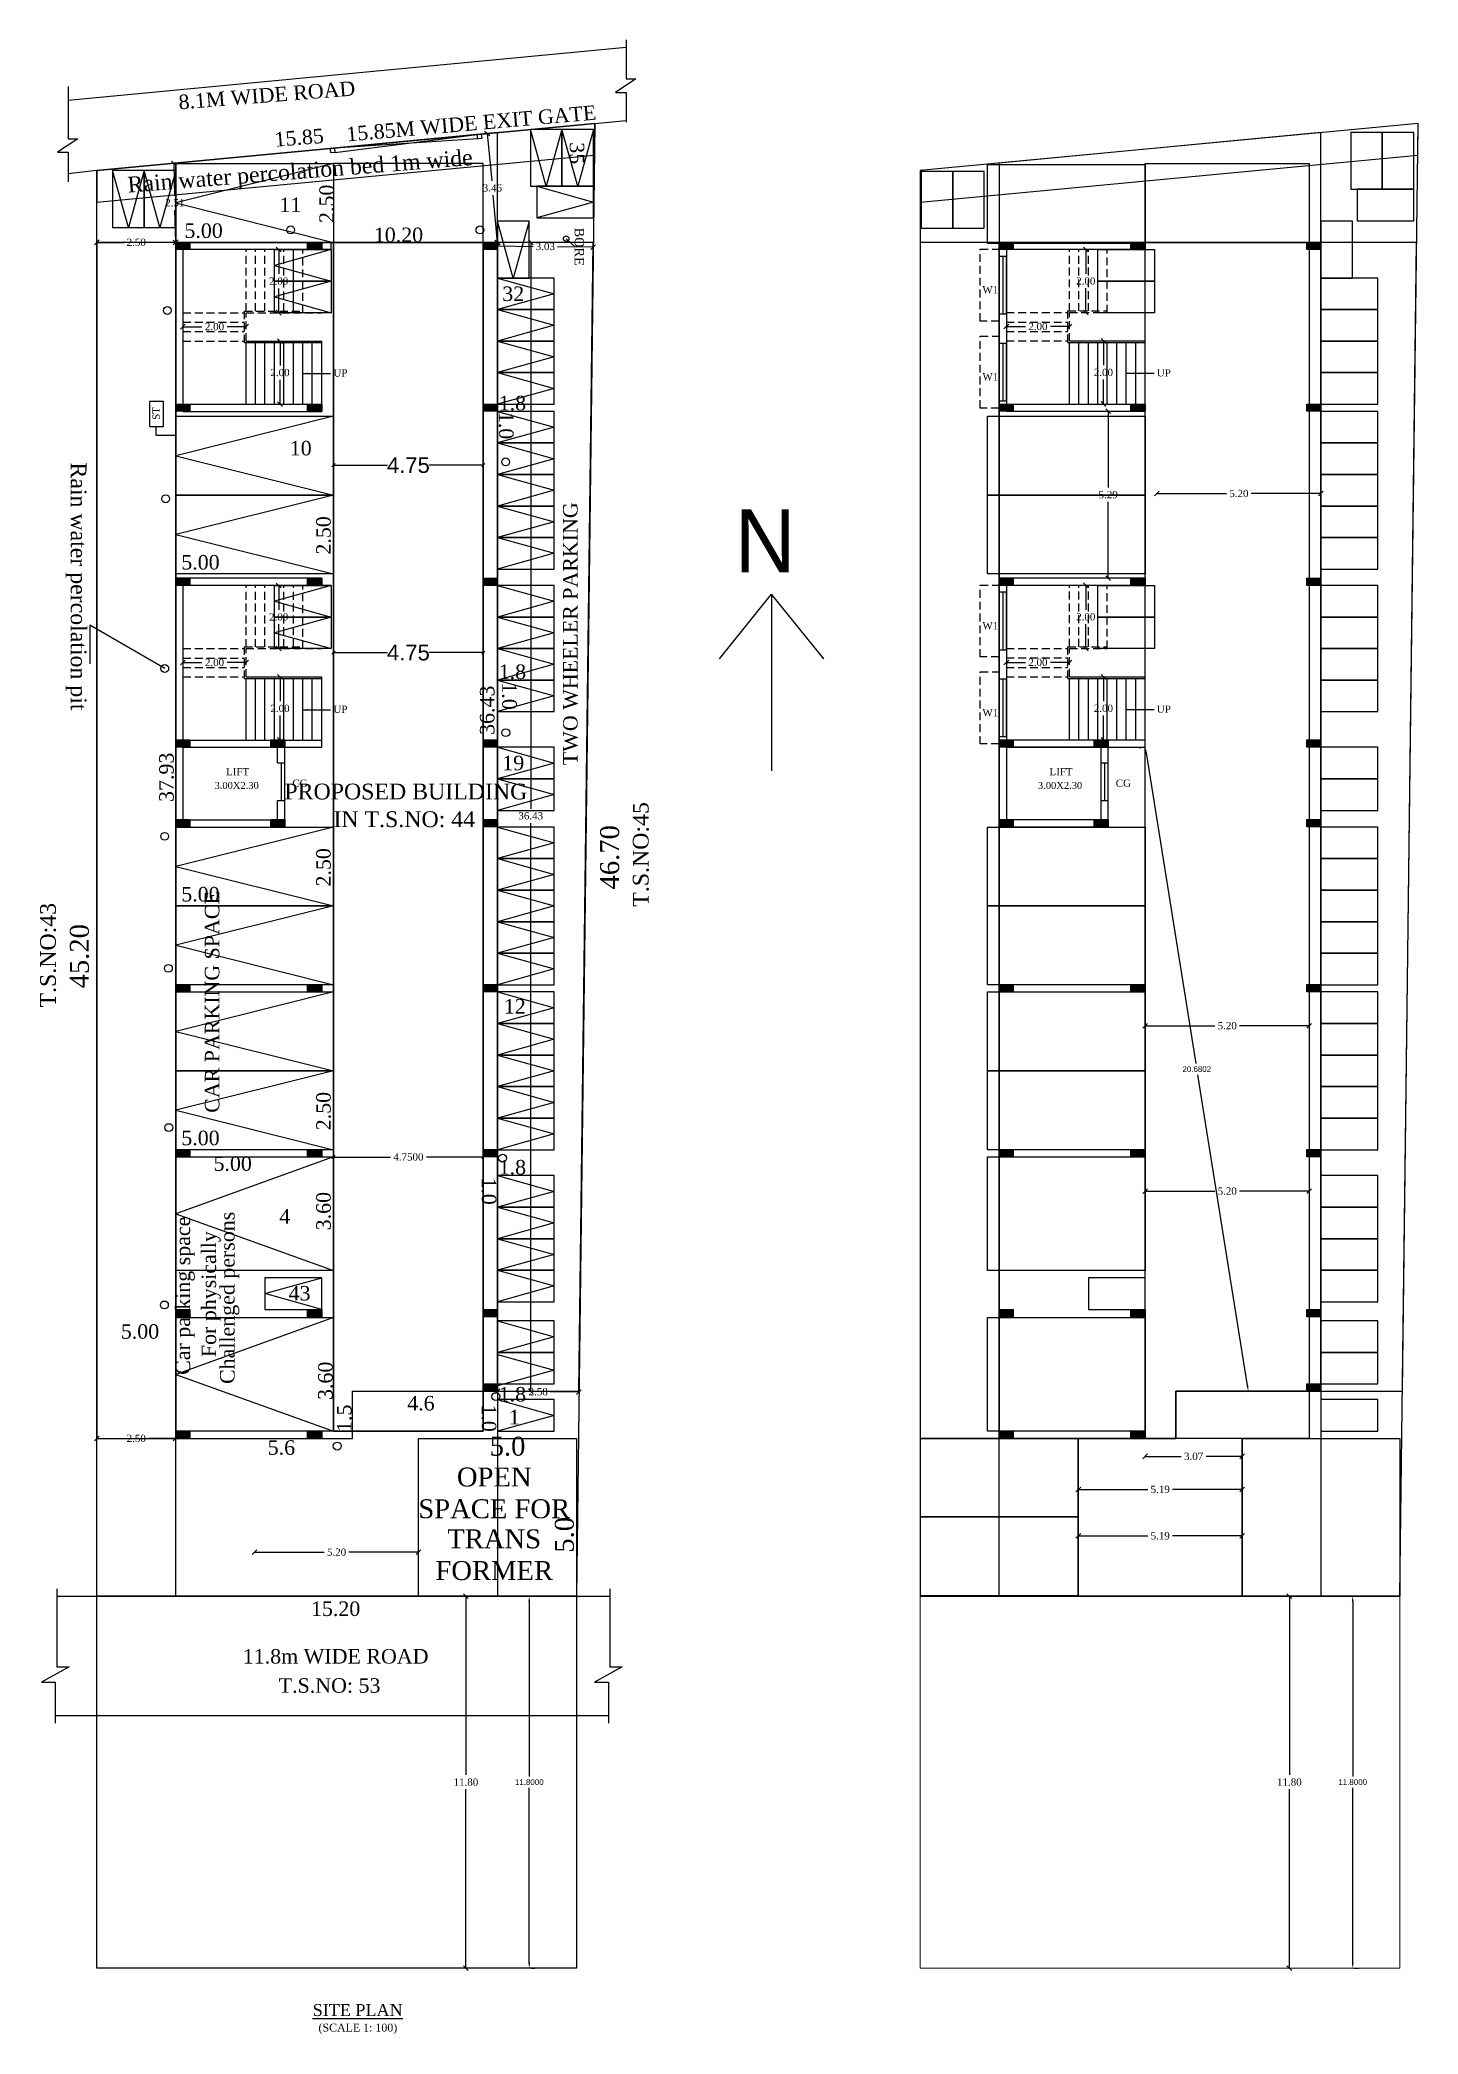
# Model space of a CAD drawing. Header units: metres. Extents: x 7889 to 8063, y -2348 to -2272.
# Drawn here: x 8019.5 to 8063.2, y -2348 to -2284.8 of the extents above; entities that cross this region are included whole.
import ezdxf

# ---------------------------------------------------------------- set-up
doc = ezdxf.new("R2010")
doc.units = ezdxf.units.M
doc.header["$MEASUREMENT"] = 0
doc.linetypes.add('HIDDEN', pattern=[0.375, 0.25, -0.125])
for name, color, linetype in [('BLK_1_COVERED_AREA', 140, 'Continuous'), ('BLK_1_FIRE_TENDER_MOVEMENT', 161, 'Continuous'), ('BLK_1_FLR_0_STILT_PARKING', 7, 'Continuous'), ('BLK_1_LVL_0_BLDG_FOOT_PRINT', 7, 'Continuous'), ('BLK_1_LVL_0_FRONT_SETBACK', 2, 'Continuous'), ('BLK_1_LVL_0_REAR_SETBACK', 7, 'Continuous'), ('BLK_1_LVL_0_SIDE_SETBACK1', 171, 'Continuous'), ('BLK_1_LVL_0_SIDE_SETBACK2', 7, 'Continuous'), ('DRIVE_WAY', 2, 'Continuous'), ('NORTH_DIRECTION', 7, 'Continuous'), ('PARKING_SLOT', 30, 'Continuous'), ('PER_AISLE_WIDTH', 7, 'Continuous'), ('PLOT_BOUNDARY', 70, 'Continuous'), ('RWH', 130, 'Continuous'), ('SURRENDER_ROAD_WIDTH', 2, 'Continuous'), ('TRANSFORMER_YARD', 7, 'Continuous'), ('TWO_WHEELER_DRIVE_WAY', 6, 'Continuous'), ('TWO_WHEELER_PARKING', 2, 'Continuous')]:
    doc.layers.add(name, color=color, linetype=linetype)
for name, color, linetype, lineweight in [('BLK_1_FLR_0_STILT', 7, 'Continuous', 0), ('DIST_EXIT', 7, 'Continuous', 0), ('ROAD_WIDTH', 7, 'Continuous', 5)]:
    doc.layers.add(name, color=color, linetype=linetype, lineweight=lineweight)
doc.styles.add('Isa-', font='times.ttf')
doc.styles.get("Standard").update_dxf_attribs({"font": 'arial.ttf'})
doc.styles.add('STYLE2', font='times.ttf')
doc.styles.add('USA TEXT', font='GOTHIC.TTF')
doc.dimstyles.new('Copy of ISO-25', dxfattribs={"dimscale": 0, "dimtxt": 0.23, "dimasz": 0.1, "dimexe": 1.25, "dimexo": 0.625, "dimgap": 0.11, "dimtad": 0, "dimtih": 1, "dimtoh": 1, "dimzin": 1, "dimdsep": 46, "dimtxsty": 'STYLE2', "dimblk": 'OBLIQUE', "dimcen": 0, "dimse1": 1, "dimse2": 1, "dimclrd": 1, "dimclrt": 3, "dimadec": 0, "dimazin": 2, "dimtfac": 1, "dimtix": 1, "dimtofl": 0, "dimtmove": 0, "dimatfit": 3, "dimfxl": 0, "dimtolj": 1, "dimarcsym": 0})
doc.dimstyles.new('ISO-25', dxfattribs={"dimscale": 0, "dimtxt": 0.23, "dimasz": 0.15, "dimexe": 1.25, "dimexo": 0.625, "dimgap": 0.11, "dimtad": 0, "dimtih": 1, "dimtoh": 1, "dimzin": 1, "dimdsep": 46, "dimtxsty": 'STYLE2', "dimblk": 'OBLIQUE', "dimcen": 0, "dimse1": 1, "dimse2": 1, "dimclrd": 1, "dimclrt": 3, "dimadec": 0, "dimazin": 2, "dimtfac": 1, "dimtix": 1, "dimtofl": 0, "dimtmove": 0, "dimatfit": 3, "dimfxl": 0, "dimtolj": 1, "dimarcsym": 0})
doc.dimstyles.get("Standard").update_dxf_attribs({"dimtxt": 0.18, "dimasz": 0.18, "dimexe": 0.18, "dimexo": 0.0625, "dimgap": 0.09, "dimtad": 0, "dimtih": 1, "dimtoh": 1, "dimdec": 4, "dimzin": 0, "dimdsep": 46, "dimtxsty": 'Standard', "dimcen": 0.09, "dimadec": 0, "dimazin": 0, "dimtfac": 1, "dimtdec": 4, "dimtofl": 0, "dimtmove": 0, "dimatfit": 3, "dimfxl": 0, "dimtolj": 1, "dimtzin": 0, "dimarcsym": 0})
doc.dimstyles.new('STANDARD$0', dxfattribs={"dimtxt": 0.5, "dimasz": 0.1, "dimexe": 2, "dimexo": 2, "dimgap": 0, "dimtad": 0, "dimzin": 0, "dimdsep": 46, "dimtxsty": 'Standard', "dimblk": 'OBLIQUE', "dimcen": -0.0625, "dimse1": 1, "dimse2": 1, "dimclrd": 3, "dimclre": 9, "dimadec": 0, "dimazin": 0, "dimtfac": 1, "dimtix": 1, "dimtofl": 0, "dimtmove": 2, "dimatfit": 3, "dimldrblk": 'OBLIQUE', "dimfxl": 0, "dimtolj": 1, "dimtzin": 0, "dimarcsym": 0})

msp = doc.modelspace()

# ---------------------------------------------------------------- texts
for s, height, rotation, style, p in [('15.85M WIDE EXIT GATE', 0.46, 5.0219467, 'STYLE2', (8029.2034, -2287.9891)), ('Rain water percolation bed 1m wide', 0.5, 4.5953095, 'Isa-', (8022.27031, -2289.61155)), ('35', 0.46, 270, 'Isa-', (8036.26418, -2288.01365)), ('2.50', 0.46, 90, 'Isa-', (8028.78801, -2290.57287)), ('BORE', 0.3, 270, 'STYLE2', (8036.41998, -2290.72263)), ('ST', 0.23, 90, 'Isa-', (8023.26961, -2296.81623)), ('1.0', 0.46, 270, 'Isa-', (8034.02137, -2296.56351)), ('Rain water percolation pit', 0.5, 270, 'Isa-', (8020.44955, -2298.16744)), ('2.50', 0.46, 90, 'Isa-', (8028.68801, -2301.08806)), ('TWO WHEELER PARKING', 0.46, 90, 'Isa-', (8036.51139, -2307.76725)), ('36.43', 0.46, 90, 'Isa-', (8033.87684, -2306.80631)), ('1.0', 0.46, 270, 'Isa-', (8034.12451, -2305.1401)), ('37.93', 0.46, 90, 'Isa-', (8023.71139, -2308.93195)), ('T.S.NO:45', 0.5, 90, 'Isa-', (8038.76354, -2312.25377)), ('2.50', 0.46, 90, 'Isa-', (8028.68801, -2311.61287)), ('CAR PARKING SPACE', 0.46, 90, 'Isa-', (8025.15831, -2318.78795)), ('T.S.NO:43', 0.5, 90, 'Isa-', (8019.97707, -2315.44917)), ('2.50', 0.46, 90, 'Isa-', (8028.68801, -2319.34287)), ('3.60', 0.46, 90, 'Isa-', (8028.68801, -2322.51522)), ('1.0', 0.46, 270, 'Isa-', (8033.47592, -2320.836)), ('Challenged persons', 0.46, 90, 'Isa-', (8025.64146, -2327.38683)), ('Car parking space', 0.46, 90, 'Isa-', (8024.23187, -2327.09738)), ('For physically', 0.46, 90, 'Isa-', (8025.05517, -2326.53594)), ('3.60', 0.46, 90, 'Isa-', (8028.74793, -2327.89528)), ('1.5', 0.46, 90, 'Isa-', (8029.34635, -2328.91009)), ('1.0', 0.46, 270, 'Isa-', (8033.47592, -2328.03585))]:
    msp.add_text(s, height=height, rotation=rotation, dxfattribs=dict(style=style)).set_placement(p)
for s, height, style, p in [('11', 0.46, 'Isa-', (8027.06355, -2290.22733)), ('5.00', 0.46, 'Isa-', (8024.05202, -2291.04676)), ('10.20', 0.46, 'Isa-', (8030.05445, -2291.1806)), ('32', 0.46, 'Isa-', (8034.12545, -2293.04661)), ('UP', 0.23, 'Isa-', (8028.77372, -2295.44345)), ('1.8', 0.46, 'Isa-', (8034.01178, -2296.51305)), ('10', 0.46, 'Isa-', (8027.39055, -2297.94292)), ('5.00', 0.46, 'Isa-', (8023.95202, -2301.56195)), ('1.8', 0.46, 'Isa-', (8034.01178, -2305.03305)), ('UP', 0.23, 'Isa-', (8028.77372, -2306.10852)), ('19', 0.46, 'Isa-', (8034.12545, -2307.92661)), ('LIFT', 0.23, 'Isa-', (8025.37265, -2308.08685)), ('3.00X2.30', 0.22, 'Isa-', (8025.0059, -2308.51758)), ('PROPOSED BUILDING', 0.5, 'Isa-', (8027.21995, -2308.85168)), ('CG', 0.23, 'Isa-', (8027.47174, -2308.45341)), ('IN T.S.NO: 44', 0.5, 'Isa-', (8028.77525, -2309.7284)), ('5.00', 0.46, 'Isa-', (8023.95202, -2312.08676)), ('12', 0.46, 'Isa-', (8034.17451, -2315.64177)), ('5.00', 0.46, 'Isa-', (8023.95202, -2319.81676)), ('5.00', 0.46, 'Isa-', (8024.97368, -2320.62895)), ('1.8', 0.46, 'Isa-', (8034.01178, -2320.74515)), ('4', 0.46, 'Isa-', (8027.05779, -2322.30299)), ('43', 0.46, 'Isa-', (8027.35306, -2324.73949)), ('5.00', 0.46, 'Isa-', (8022.03549, -2325.9523)), ('1.8', 0.46, 'Isa-', (8034.01178, -2327.945)), ('4.6', 0.46, 'Isa-', (8031.11317, -2328.22721)), ('1', 0.46, 'Isa-', (8034.33281, -2328.66818)), ('5.6', 0.46, 'Isa-', (8026.69162, -2329.63219)), (' T.S.NO: 53', 0.46, 'STYLE2', (8026.86657, -2337.17834))]:
    msp.add_text(s, height=height, dxfattribs=dict(style=style)).set_placement(p)
at = {"color": 2, "style": 'Isa-'}
for p in [(8049.34345, -2292.80693), (8049.34345, -2295.56412), (8049.34345, -2303.45693), (8049.34345, -2306.21412)]:
    msp.add_text('W1', height=0.23, dxfattribs=at).set_placement(p)
at = {"color": 6, "style": 'Isa-'}
for s, p in [('UP', (8054.87048, -2295.43897)), ('UP', (8054.87048, -2306.10404)), ('LIFT', (8051.46941, -2308.08685)), ('CG', (8053.5685, -2308.45341))]:
    msp.add_text(s, height=0.23, dxfattribs=at).set_placement(p)
at = {"color": 3, "style": 'Isa-'}
msp.add_text('3.00X2.30', height=0.22, dxfattribs=at).set_placement((8051.10265, -2308.51758))
at = {"lineweight": 25, "style": 'Isa-'}
for s, height, p in [('%%USITE PLAN', 0.38, (8028.11542, -2347.42962)), ('(SCALE 1: 100)', 0.25, (8028.30076, -2347.92235))]:
    msp.add_text(s, height=height, dxfattribs=at).set_placement(p)
at = {"attachment_point": 5, "style": 'STYLE2'}
for s, insert, char_height, rotation in [('\\A1;8.1M WIDE ROAD', (8026.66433, -2286.52627), 0.46, 4.5678565), ('\\A1;15.85', (8027.68754, -2287.86999), 0.46, 4.5678565), ('\\A1;15.85', (8027.68754, -2287.86999), 0.46, 4.5678565), ('\\A1;46.70', (8037.53409, -2310.68693), 0.6, 90), ('\\A1;45.20', (8020.72858, -2313.82456), 0.6, 90), ('\\A1;5.0', (8036.09857, -2332.17122), 0.6, 90)]:
    msp.add_mtext(s, dxfattribs=dict(at, insert=insert, char_height=char_height, rotation=rotation))
for s, insert, char_height in [('\\A1;5.0', (8034.29199, -2329.36772), 0.6), ('\\A1;OPEN', (8033.87044, -2330.34206), 0.6), ('\\A1;SPACE FOR', (8033.87044, -2331.34879), 0.6), ('\\A1;TRANS', (8033.87044, -2332.30307), 0.6), ('\\A1;FORMER', (8033.87044, -2333.30884), 0.6), ('\\A1;15.20', (8028.84398, -2334.51972), 0.46), ('\\A1;11.8m WIDE ROAD', (8028.84398, -2336.02854), 0.46)]:
    msp.add_mtext(s, dxfattribs=dict(at, insert=insert, char_height=char_height))
at = {"layer": 'NORTH_DIRECTION', "insert": (8043.42325, -2301.65587), "char_height": 2, "attachment_point": 1, "rotation": 180, "style": 'USA TEXT'}
msp.add_mtext_dynamic_manual_height_columns('N', width=1.1850696, gutter_width=30, heights=[2.65126], dxfattribs=at)

# ---------------------------------------------------------------- blocks, each defined once
blk = doc.blocks.new('*D158')
at = {"layer": 'Defpoints', "color": 0}
for p in [(8061.078, -2334.114), (8061.078, -2334.114), (8061.078, -2345.914)]:
    blk.add_point(p, dxfattribs=at)
at = {"layer": 'SURRENDER_ROAD_WIDTH', "color": 0, "lineweight": -2}
for p, q in [((8061.078, -2334.294), (8061.078, -2339.832)), ((8061.14, -2334.114), (8061.258, -2334.114)), ((8061.078, -2345.734), (8061.078, -2340.196)), ((8061.14, -2345.914), (8061.258, -2345.914))]:
    blk.add_line(p, q, dxfattribs=at)
at = {"layer": 'SURRENDER_ROAD_WIDTH', "color": 0}
for points in [[(8061.048, -2334.294), (8061.108, -2334.294), (8061.078, -2334.114)], [(8061.048, -2345.734), (8061.108, -2345.734), (8061.078, -2345.914)]]:
    blk.add_solid(points, dxfattribs=at)
at = {"layer": 'SURRENDER_ROAD_WIDTH', "color": 0, "insert": (8061.078, -2340.014), "char_height": 0.18, "attachment_point": 5}
blk.add_mtext('\\A1;11.8000', dxfattribs=at)
blk = doc.blocks.new('_Oblique')
at = {"color": 0, "linetype": 'ByBlock', "lineweight": -2}
blk.add_line((-0.5, -0.5), (0.5, 0.5), dxfattribs=at)
blk = doc.blocks.new('*D35')
at = {"layer": 'Defpoints', "color": 0}
for p in [(8058.982, -2334.114), (8059.071, -2334.114), (8058.982, -2345.914)]:
    blk.add_point(p, dxfattribs=at)
at = {"layer": 'TRANSFORMER_YARD', "color": 1, "lineweight": -2}
for p, q in [((8059.071, -2334.114), (8059.071, -2339.787)), ((8059.071, -2345.914), (8059.071, -2340.241))]:
    blk.add_line(p, q, dxfattribs=at)
at = {"layer": 'TRANSFORMER_YARD', "color": 1, "lineweight": -2, "xscale": 0.15, "yscale": 0.15, "zscale": 0.15}
for p, rotation in [((8059.071, -2334.114), 90), ((8059.071, -2345.914), 270)]:
    blk.add_blockref('_Oblique', p, dxfattribs=dict(at, rotation=rotation))
at = {"layer": 'TRANSFORMER_YARD', "color": 3, "insert": (8059.071, -2340.014), "char_height": 0.23, "attachment_point": 5, "style": 'STYLE2'}
blk.add_mtext('\\A1;11.80', dxfattribs=at)
blk = doc.blocks.new('*D159')
at = {"layer": 'Defpoints', "color": 0, "ltscale": 2}
for p in [(8054.502, -2316.028), (8059.702, -2316.028), (8059.702, -2316.028)]:
    blk.add_point(p, dxfattribs=at)
at = {"layer": 'PER_AISLE_WIDTH', "color": 1, "lineweight": -2, "ltscale": 2}
for p, q in [((8054.502, -2316.028), (8056.709, -2316.028)), ((8059.702, -2316.028), (8057.495, -2316.028))]:
    blk.add_line(p, q, dxfattribs=at)
at = {"layer": 'PER_AISLE_WIDTH', "color": 1, "lineweight": -2, "ltscale": 2, "xscale": 0.15, "yscale": 0.15, "zscale": 0.15, "rotation": 180}
blk.add_blockref('_Oblique', (8054.502, -2316.028), dxfattribs=at)
at = {"layer": 'PER_AISLE_WIDTH', "color": 1, "lineweight": -2, "ltscale": 2, "xscale": 0.15, "yscale": 0.15, "zscale": 0.15}
blk.add_blockref('_Oblique', (8059.702, -2316.028), dxfattribs=at)
at = {"layer": 'PER_AISLE_WIDTH', "color": 3, "lineweight": 25, "ltscale": 2, "insert": (8057.102, -2316.028), "char_height": 0.23, "attachment_point": 5, "style": 'STYLE2'}
blk.add_mtext('\\A1;5.20', dxfattribs=at)
blk = doc.blocks.new('*D36')
at = {"layer": 'Defpoints', "color": 0}
for p in [(8054.872, -2299.153), (8060.072, -2299.153), (8060.072, -2299.153)]:
    blk.add_point(p, dxfattribs=at)
at = {"layer": 'DRIVE_WAY', "color": 1, "lineweight": -2}
for p, q in [((8054.872, -2299.153), (8057.079, -2299.153)), ((8060.072, -2299.153), (8057.865, -2299.153))]:
    blk.add_line(p, q, dxfattribs=at)
at = {"layer": 'DRIVE_WAY', "color": 1, "lineweight": -2, "xscale": 0.15, "yscale": 0.15, "zscale": 0.15, "rotation": 180}
blk.add_blockref('_Oblique', (8054.872, -2299.153), dxfattribs=at)
at = {"layer": 'DRIVE_WAY', "color": 1, "lineweight": -2, "xscale": 0.15, "yscale": 0.15, "zscale": 0.15}
blk.add_blockref('_Oblique', (8060.072, -2299.153), dxfattribs=at)
at = {"layer": 'DRIVE_WAY', "color": 3, "lineweight": -3, "insert": (8057.472, -2299.153), "char_height": 0.23, "attachment_point": 5, "style": 'STYLE2'}
blk.add_mtext('\\A1;5.20', dxfattribs=at)
blk = doc.blocks.new('*D160')
at = {"layer": 'Defpoints', "color": 0}
for p in [(8054.502, -2321.274), (8059.702, -2321.274), (8059.702, -2321.274)]:
    blk.add_point(p, dxfattribs=at)
at = {"layer": 'TWO_WHEELER_DRIVE_WAY', "color": 1, "lineweight": -2}
for p, q in [((8054.502, -2321.274), (8056.709, -2321.274)), ((8059.702, -2321.274), (8057.495, -2321.274))]:
    blk.add_line(p, q, dxfattribs=at)
at = {"layer": 'TWO_WHEELER_DRIVE_WAY', "color": 1, "lineweight": -2, "xscale": 0.15, "yscale": 0.15, "zscale": 0.15, "rotation": 180}
blk.add_blockref('_Oblique', (8054.502, -2321.274), dxfattribs=at)
at = {"layer": 'TWO_WHEELER_DRIVE_WAY', "color": 1, "lineweight": -2, "xscale": 0.15, "yscale": 0.15, "zscale": 0.15}
blk.add_blockref('_Oblique', (8059.702, -2321.274), dxfattribs=at)
at = {"layer": 'TWO_WHEELER_DRIVE_WAY', "color": 3, "insert": (8057.102, -2321.274), "char_height": 0.23, "attachment_point": 5, "style": 'STYLE2'}
blk.add_mtext('\\A1;5.20', dxfattribs=at)
blk = doc.blocks.new('*D161')
at = {"color": 1, "lineweight": -2}
for p, q in [((8053.329, -2296.544), (8053.329, -2298.962)), ((8053.329, -2301.834), (8053.329, -2299.416))]:
    blk.add_line(p, q, dxfattribs=at)
at = {"layer": 'Defpoints', "color": 0}
for p in [(8053.065, -2296.544), (8053.329, -2296.544), (8053.065, -2301.834)]:
    blk.add_point(p, dxfattribs=at)
at = {"color": 1, "lineweight": -2, "xscale": 0.15, "yscale": 0.15, "zscale": 0.15}
for p, rotation in [((8053.329, -2296.544), 90), ((8053.329, -2301.834), 270)]:
    blk.add_blockref('_Oblique', p, dxfattribs=dict(at, rotation=rotation))
at = {"color": 3, "insert": (8053.329, -2299.189), "char_height": 0.23, "attachment_point": 5, "style": 'STYLE2'}
blk.add_mtext('\\A1;5.29', dxfattribs=at)
blk = doc.blocks.new('*D376')
at = {"color": 1, "lineweight": -2}
for p, q in [((8050.102, -2304.507), (8050.705, -2304.507)), ((8052.102, -2304.507), (8051.499, -2304.507))]:
    blk.add_line(p, q, dxfattribs=at)
at = {"layer": 'Defpoints', "color": 0}
for p in [(8050.102, -2304.523), (8052.102, -2304.507), (8052.102, -2304.514)]:
    blk.add_point(p, dxfattribs=at)
at = {"color": 1, "lineweight": -2, "xscale": 0.15, "yscale": 0.15, "zscale": 0.15, "rotation": 180}
blk.add_blockref('_Oblique', (8050.102, -2304.507), dxfattribs=at)
at = {"color": 1, "lineweight": -2, "xscale": 0.15, "yscale": 0.15, "zscale": 0.15}
blk.add_blockref('_Oblique', (8052.102, -2304.507), dxfattribs=at)
at = {"color": 3, "insert": (8051.102, -2304.507), "char_height": 0.23, "attachment_point": 5, "style": 'STYLE2'}
blk.add_mtext('\\A1;2.00', dxfattribs=at)
blk = doc.blocks.new('*D377')
at = {"color": 1, "lineweight": -2}
for p, q in [((8052.619, -2302.064), (8052.619, -2302.837)), ((8052.619, -2304.064), (8052.619, -2303.291))]:
    blk.add_line(p, q, dxfattribs=at)
at = {"layer": 'Defpoints', "color": 0}
for p in [(8052.619, -2302.064), (8053.135, -2302.064), (8052.619, -2304.064)]:
    blk.add_point(p, dxfattribs=at)
at = {"color": 1, "lineweight": -2, "xscale": 0.15, "yscale": 0.15, "zscale": 0.15}
for p, rotation in [((8052.619, -2302.064), 90), ((8052.619, -2304.064), 270)]:
    blk.add_blockref('_Oblique', p, dxfattribs=dict(at, rotation=rotation))
at = {"color": 3, "insert": (8052.619, -2303.064), "char_height": 0.23, "attachment_point": 5, "style": 'STYLE2'}
blk.add_mtext('\\A1;2.00', dxfattribs=at)
blk = doc.blocks.new('*D378')
at = {"color": 1, "lineweight": -2}
for p, q in [((8053.178, -2304.964), (8053.178, -2305.737)), ((8053.178, -2306.964), (8053.178, -2306.191))]:
    blk.add_line(p, q, dxfattribs=at)
at = {"layer": 'Defpoints', "color": 0}
for p in [(8053.178, -2304.964), (8053.178, -2306.964), (8053.178, -2306.964)]:
    blk.add_point(p, dxfattribs=at)
at = {"color": 1, "lineweight": -2, "xscale": 0.15, "yscale": 0.15, "zscale": 0.15}
for p, rotation in [((8053.178, -2304.964), 90), ((8053.178, -2306.964), 270)]:
    blk.add_blockref('_Oblique', p, dxfattribs=dict(at, rotation=rotation))
at = {"color": 3, "insert": (8053.178, -2305.964), "char_height": 0.23, "attachment_point": 5, "style": 'STYLE2'}
blk.add_mtext('\\A1;2.00', dxfattribs=at)
blk = doc.blocks.new('*D379')
at = {"color": 1, "lineweight": -2}
for p, q in [((8050.102, -2293.857), (8050.705, -2293.857)), ((8052.102, -2293.857), (8051.499, -2293.857))]:
    blk.add_line(p, q, dxfattribs=at)
at = {"layer": 'Defpoints', "color": 0}
for p in [(8050.102, -2293.873), (8052.102, -2293.857), (8052.102, -2293.864)]:
    blk.add_point(p, dxfattribs=at)
at = {"color": 1, "lineweight": -2, "xscale": 0.15, "yscale": 0.15, "zscale": 0.15, "rotation": 180}
blk.add_blockref('_Oblique', (8050.102, -2293.857), dxfattribs=at)
at = {"color": 1, "lineweight": -2, "xscale": 0.15, "yscale": 0.15, "zscale": 0.15}
blk.add_blockref('_Oblique', (8052.102, -2293.857), dxfattribs=at)
at = {"color": 3, "insert": (8051.102, -2293.857), "char_height": 0.23, "attachment_point": 5, "style": 'STYLE2'}
blk.add_mtext('\\A1;2.00', dxfattribs=at)
blk = doc.blocks.new('*D380')
at = {"color": 1, "lineweight": -2}
for p, q in [((8052.619, -2291.414), (8052.619, -2292.187)), ((8052.619, -2293.414), (8052.619, -2292.641))]:
    blk.add_line(p, q, dxfattribs=at)
at = {"layer": 'Defpoints', "color": 0}
for p in [(8052.619, -2291.414), (8053.135, -2291.414), (8052.619, -2293.414)]:
    blk.add_point(p, dxfattribs=at)
at = {"color": 1, "lineweight": -2, "xscale": 0.15, "yscale": 0.15, "zscale": 0.15}
for p, rotation in [((8052.619, -2291.414), 90), ((8052.619, -2293.414), 270)]:
    blk.add_blockref('_Oblique', p, dxfattribs=dict(at, rotation=rotation))
at = {"color": 3, "insert": (8052.619, -2292.414), "char_height": 0.23, "attachment_point": 5, "style": 'STYLE2'}
blk.add_mtext('\\A1;2.00', dxfattribs=at)
blk = doc.blocks.new('*D381')
at = {"color": 1, "lineweight": -2}
for p, q in [((8053.178, -2294.314), (8053.178, -2295.087)), ((8053.178, -2296.314), (8053.178, -2295.541))]:
    blk.add_line(p, q, dxfattribs=at)
at = {"layer": 'Defpoints', "color": 0}
for p in [(8053.178, -2294.314), (8053.178, -2296.314), (8053.178, -2296.314)]:
    blk.add_point(p, dxfattribs=at)
at = {"color": 1, "lineweight": -2, "xscale": 0.15, "yscale": 0.15, "zscale": 0.15}
for p, rotation in [((8053.178, -2294.314), 90), ((8053.178, -2296.314), 270)]:
    blk.add_blockref('_Oblique', p, dxfattribs=dict(at, rotation=rotation))
at = {"color": 3, "insert": (8053.178, -2295.314), "char_height": 0.23, "attachment_point": 5, "style": 'STYLE2'}
blk.add_mtext('\\A1;2.00', dxfattribs=at)
blk = doc.blocks.new('*D375')
at = {"layer": 'Defpoints', "color": 0}
for p in [(8054.502, -2307.194), (8057.772, -2327.614), (8057.772, -2327.614)]:
    blk.add_point(p, dxfattribs=at)
at = {"layer": 'DIST_EXIT', "color": 0, "lineweight": -2}
for p, q in [((8054.44, -2307.204), (8054.324, -2307.222)), ((8054.53, -2307.372), (8056.108, -2317.222)), ((8057.744, -2327.436), (8056.166, -2317.586)), ((8057.71, -2327.624), (8057.594, -2327.642))]:
    blk.add_line(p, q, dxfattribs=at)
at = {"layer": 'DIST_EXIT', "color": 0}
for points in [[(8054.56, -2307.367), (8054.501, -2307.376), (8054.502, -2307.194)], [(8057.773, -2327.431), (8057.714, -2327.441), (8057.772, -2327.614)]]:
    blk.add_solid(points, dxfattribs=at)
at = {"layer": 'DIST_EXIT', "color": 0, "insert": (8056.137, -2317.404), "char_height": 0.18, "attachment_point": 5}
blk.add_mtext('\\A1;20.6802', dxfattribs=at)
blk = doc.blocks.new('*D382')
at = {"color": 1, "lineweight": -2}
for p, q in [((8054.502, -2329.683), (8055.644, -2329.683)), ((8057.572, -2329.683), (8056.43, -2329.683))]:
    blk.add_line(p, q, dxfattribs=at)
at = {"layer": 'Defpoints', "color": 0}
for p in [(8054.502, -2329.114), (8057.572, -2329.114), (8057.572, -2329.683)]:
    blk.add_point(p, dxfattribs=at)
at = {"color": 1, "lineweight": -2, "xscale": 0.15, "yscale": 0.15, "zscale": 0.15, "rotation": 180}
blk.add_blockref('_Oblique', (8054.502, -2329.683), dxfattribs=at)
at = {"color": 1, "lineweight": -2, "xscale": 0.15, "yscale": 0.15, "zscale": 0.15}
blk.add_blockref('_Oblique', (8057.572, -2329.683), dxfattribs=at)
at = {"color": 3, "insert": (8056.037, -2329.683), "char_height": 0.23, "attachment_point": 5, "style": 'STYLE2'}
blk.add_mtext('\\A1;3.07', dxfattribs=at)
blk = doc.blocks.new('*D450')
at = {"layer": 'Defpoints', "color": 0}
for p in [(8052.382, -2332.205), (8057.572, -2332.205), (8057.572, -2332.205)]:
    blk.add_point(p, dxfattribs=at)
at = {"layer": 'TWO_WHEELER_DRIVE_WAY', "color": 1, "lineweight": -2}
for p, q in [((8052.382, -2332.205), (8054.585, -2332.205)), ((8057.572, -2332.205), (8055.369, -2332.205))]:
    blk.add_line(p, q, dxfattribs=at)
at = {"layer": 'TWO_WHEELER_DRIVE_WAY', "color": 1, "lineweight": -2, "xscale": 0.15, "yscale": 0.15, "zscale": 0.15, "rotation": 180}
blk.add_blockref('_Oblique', (8052.382, -2332.205), dxfattribs=at)
at = {"layer": 'TWO_WHEELER_DRIVE_WAY', "color": 1, "lineweight": -2, "xscale": 0.15, "yscale": 0.15, "zscale": 0.15}
blk.add_blockref('_Oblique', (8057.572, -2332.205), dxfattribs=at)
at = {"layer": 'TWO_WHEELER_DRIVE_WAY', "color": 3, "insert": (8054.977, -2332.205), "char_height": 0.23, "attachment_point": 5, "style": 'STYLE2'}
blk.add_mtext('\\A1;5.19', dxfattribs=at)
blk = doc.blocks.new('*D451')
at = {"layer": 'Defpoints', "color": 0, "ltscale": 2}
for p in [(8052.382, -2330.731), (8057.572, -2330.731), (8057.572, -2330.731)]:
    blk.add_point(p, dxfattribs=at)
at = {"layer": 'PER_AISLE_WIDTH', "color": 1, "lineweight": -2, "ltscale": 2}
for p, q in [((8052.382, -2330.731), (8054.585, -2330.731)), ((8057.572, -2330.731), (8055.369, -2330.731))]:
    blk.add_line(p, q, dxfattribs=at)
at = {"layer": 'PER_AISLE_WIDTH', "color": 1, "lineweight": -2, "ltscale": 2, "xscale": 0.15, "yscale": 0.15, "zscale": 0.15, "rotation": 180}
blk.add_blockref('_Oblique', (8052.382, -2330.731), dxfattribs=at)
at = {"layer": 'PER_AISLE_WIDTH', "color": 1, "lineweight": -2, "ltscale": 2, "xscale": 0.15, "yscale": 0.15, "zscale": 0.15}
blk.add_blockref('_Oblique', (8057.572, -2330.731), dxfattribs=at)
at = {"layer": 'PER_AISLE_WIDTH', "color": 3, "lineweight": 25, "ltscale": 2, "insert": (8054.977, -2330.731), "char_height": 0.23, "attachment_point": 5, "style": 'STYLE2'}
blk.add_mtext('\\A1;5.19', dxfattribs=at)
blk = doc.blocks.new('*D467')
at = {"color": 1, "lineweight": -2}
for p, q in [((8023.716, -2288.682), (8023.74, -2289.708)), ((8023.775, -2291.188), (8023.751, -2290.163))]:
    blk.add_line(p, q, dxfattribs=at)
at = {"layer": 'Defpoints', "color": 0}
for p in [(8023.716, -2288.682), (8023.716, -2288.682), (8023.775, -2291.188)]:
    blk.add_point(p, dxfattribs=at)
at = {"color": 1, "lineweight": -2, "xscale": 0.15, "yscale": 0.15, "zscale": 0.15}
for p, rotation in [((8023.716, -2288.682), 91.34816461143254), ((8023.775, -2291.188), 271.3481646114324)]:
    blk.add_blockref('_Oblique', p, dxfattribs=dict(at, rotation=rotation))
at = {"color": 3, "insert": (8023.746, -2289.935), "char_height": 0.23, "attachment_point": 5, "style": 'STYLE2'}
blk.add_mtext('\\A1;2.51', dxfattribs=at)
blk = doc.blocks.new('*D468')
at = {"color": 1, "lineweight": -2}
for p, q in [((8033.648, -2287.741), (8033.79, -2289.237)), ((8033.975, -2291.188), (8033.833, -2289.692))]:
    blk.add_line(p, q, dxfattribs=at)
at = {"layer": 'Defpoints', "color": 0}
for p in [(8033.648, -2287.741), (8033.648, -2287.741), (8033.975, -2291.188)]:
    blk.add_point(p, dxfattribs=at)
at = {"color": 1, "lineweight": -2, "xscale": 0.15, "yscale": 0.15, "zscale": 0.15}
for p, rotation in [((8033.648, -2287.741), 95.41739729733929), ((8033.975, -2291.188), 275.4173972973394)]:
    blk.add_blockref('_Oblique', p, dxfattribs=dict(at, rotation=rotation))
at = {"color": 3, "insert": (8033.812, -2289.464), "char_height": 0.23, "attachment_point": 5, "style": 'STYLE2'}
blk.add_mtext('\\A1;3.46', dxfattribs=at)
blk = doc.blocks.new('*D458')
at = {"color": 1, "lineweight": -2}
for p, q in [((8033.975, -2291.302), (8035.105, -2291.316)), ((8037.007, -2291.34), (8035.877, -2291.326))]:
    blk.add_line(p, q, dxfattribs=at)
at = {"layer": 'Defpoints', "color": 0}
for p in [(8033.975, -2291.302), (8037.007, -2291.34), (8037.007, -2291.34)]:
    blk.add_point(p, dxfattribs=at)
at = {"color": 1, "lineweight": -2, "xscale": 0.15, "yscale": 0.15, "zscale": 0.15}
for p, rotation in [((8033.975, -2291.302), 179.2893625971272), ((8037.007, -2291.34), 359.2893625971271)]:
    blk.add_blockref('_Oblique', p, dxfattribs=dict(at, rotation=rotation))
at = {"color": 3, "insert": (8035.491, -2291.321), "char_height": 0.23, "attachment_point": 5, "style": 'STYLE2'}
blk.add_mtext('\\A1;3.03', dxfattribs=at)
blk = doc.blocks.new('*D469')
at = {"color": 1, "lineweight": -2}
for p, q in [((8033.975, -2327.618), (8034.872, -2327.63)), ((8036.555, -2327.65), (8035.659, -2327.639))]:
    blk.add_line(p, q, dxfattribs=at)
at = {"layer": 'Defpoints', "color": 0}
for p in [(8033.975, -2327.618), (8036.555, -2327.65), (8036.555, -2327.65)]:
    blk.add_point(p, dxfattribs=at)
at = {"color": 1, "lineweight": -2, "xscale": 0.15, "yscale": 0.15, "zscale": 0.15}
for p, rotation in [((8033.975, -2327.618), 179.2893625971264), ((8036.555, -2327.65), 359.2893625971265)]:
    blk.add_blockref('_Oblique', p, dxfattribs=dict(at, rotation=rotation))
at = {"color": 3, "insert": (8035.265, -2327.634), "char_height": 0.23, "attachment_point": 5, "style": 'STYLE2'}
blk.add_mtext('\\A1;2.58', dxfattribs=at)
blk = doc.blocks.new('*D470')
at = {"color": 1, "lineweight": -2}
for p, q in [((8035.028, -2291.188), (8035.028, -2309.146)), ((8035.028, -2327.618), (8035.028, -2309.601))]:
    blk.add_line(p, q, dxfattribs=at)
at = {"layer": 'Defpoints', "color": 0}
for p in [(8033.975, -2291.188), (8035.028, -2291.188), (8033.975, -2327.618)]:
    blk.add_point(p, dxfattribs=at)
at = {"color": 1, "lineweight": -2, "xscale": 0.15, "yscale": 0.15, "zscale": 0.15}
for p, rotation in [((8035.028, -2291.188), 90), ((8035.028, -2327.618), 270)]:
    blk.add_blockref('_Oblique', p, dxfattribs=dict(at, rotation=rotation))
at = {"color": 3, "insert": (8035.028, -2309.373), "char_height": 0.23, "attachment_point": 5, "style": 'STYLE2'}
blk.add_mtext('\\A1;36.43', dxfattribs=at)
blk = doc.blocks.new('*D471')
at = {"color": 255, "lineweight": -2}
for p, q in [((8028.775, -2320.191), (8030.582, -2320.191)), ((8033.525, -2320.191), (8031.719, -2320.191))]:
    blk.add_line(p, q, dxfattribs=at)
at = {"layer": 'Defpoints', "color": 0}
for p in [(8028.775, -2320.191), (8028.775, -2320.191), (8033.525, -2320.191)]:
    blk.add_point(p, dxfattribs=at)
at = {"color": 255, "lineweight": -2, "xscale": 0.1, "yscale": 0.1, "zscale": 0.1, "rotation": 180}
blk.add_blockref('_Oblique', (8028.775, -2320.191), dxfattribs=at)
at = {"color": 255, "lineweight": -2, "xscale": 0.1, "yscale": 0.1, "zscale": 0.1}
blk.add_blockref('_Oblique', (8033.525, -2320.191), dxfattribs=at)
at = {"color": 255, "lineweight": -3, "insert": (8031.15, -2320.191), "char_height": 0.23, "attachment_point": 5, "style": 'STYLE2'}
blk.add_mtext('\\A1;4.7500', dxfattribs=at)
blk = doc.blocks.new('*D472')
at = {"color": 1, "lineweight": -2}
for p, q in [((8021.275, -2291.188), (8022.128, -2291.188)), ((8023.775, -2291.188), (8022.923, -2291.188))]:
    blk.add_line(p, q, dxfattribs=at)
at = {"layer": 'Defpoints', "color": 0}
for p in [(8021.275, -2291.188), (8021.275, -2291.188), (8023.775, -2291.188)]:
    blk.add_point(p, dxfattribs=at)
at = {"color": 1, "lineweight": -2, "xscale": 0.15, "yscale": 0.15, "zscale": 0.15, "rotation": 180}
blk.add_blockref('_Oblique', (8021.275, -2291.188), dxfattribs=at)
at = {"color": 1, "lineweight": -2, "xscale": 0.15, "yscale": 0.15, "zscale": 0.15}
blk.add_blockref('_Oblique', (8023.775, -2291.188), dxfattribs=at)
at = {"color": 3, "insert": (8022.525, -2291.188), "char_height": 0.23, "attachment_point": 5, "style": 'STYLE2'}
blk.add_mtext('\\A1;2.50', dxfattribs=at)
blk = doc.blocks.new('*D473')
at = {"color": 1, "lineweight": -2}
for p, q in [((8021.275, -2329.114), (8022.128, -2329.114)), ((8023.775, -2329.114), (8022.923, -2329.114))]:
    blk.add_line(p, q, dxfattribs=at)
at = {"layer": 'Defpoints', "color": 0}
for p in [(8021.275, -2329.114), (8021.275, -2329.114), (8023.775, -2329.114)]:
    blk.add_point(p, dxfattribs=at)
at = {"color": 1, "lineweight": -2, "xscale": 0.15, "yscale": 0.15, "zscale": 0.15, "rotation": 180}
blk.add_blockref('_Oblique', (8021.275, -2329.114), dxfattribs=at)
at = {"color": 1, "lineweight": -2, "xscale": 0.15, "yscale": 0.15, "zscale": 0.15}
blk.add_blockref('_Oblique', (8023.775, -2329.114), dxfattribs=at)
at = {"color": 3, "insert": (8022.525, -2329.114), "char_height": 0.23, "attachment_point": 5, "style": 'STYLE2'}
blk.add_mtext('\\A1;2.50', dxfattribs=at)
blk = doc.blocks.new('*D459')
at = {"color": 1, "lineweight": -2, "ltscale": 2}
for p, q in [((8026.275, -2332.724), (8028.481, -2332.724)), ((8031.474, -2332.724), (8029.267, -2332.724))]:
    blk.add_line(p, q, dxfattribs=at)
at = {"layer": 'Defpoints', "color": 0, "ltscale": 2}
for p in [(8026.275, -2332.515), (8031.474, -2332.515), (8031.474, -2332.724)]:
    blk.add_point(p, dxfattribs=at)
at = {"color": 1, "lineweight": -2, "ltscale": 2, "xscale": 0.15, "yscale": 0.15, "zscale": 0.15, "rotation": 180}
blk.add_blockref('_Oblique', (8026.275, -2332.724), dxfattribs=at)
at = {"color": 1, "lineweight": -2, "ltscale": 2, "xscale": 0.15, "yscale": 0.15, "zscale": 0.15}
blk.add_blockref('_Oblique', (8031.474, -2332.724), dxfattribs=at)
at = {"color": 3, "lineweight": 25, "ltscale": 2, "insert": (8028.874, -2332.724), "char_height": 0.23, "attachment_point": 5, "style": 'STYLE2'}
blk.add_mtext('\\A1;5.20', dxfattribs=at)
blk = doc.blocks.new('*D461')
at = {"color": 1, "lineweight": -2}
for p, q in [((8024.005, -2304.512), (8024.608, -2304.512)), ((8026.005, -2304.512), (8025.403, -2304.512))]:
    blk.add_line(p, q, dxfattribs=at)
at = {"layer": 'Defpoints', "color": 0}
for p in [(8024.005, -2304.528), (8026.005, -2304.512), (8026.005, -2304.518)]:
    blk.add_point(p, dxfattribs=at)
at = {"color": 1, "lineweight": -2, "xscale": 0.15, "yscale": 0.15, "zscale": 0.15, "rotation": 180}
blk.add_blockref('_Oblique', (8024.005, -2304.512), dxfattribs=at)
at = {"color": 1, "lineweight": -2, "xscale": 0.15, "yscale": 0.15, "zscale": 0.15}
blk.add_blockref('_Oblique', (8026.005, -2304.512), dxfattribs=at)
at = {"color": 3, "insert": (8025.005, -2304.512), "char_height": 0.23, "attachment_point": 5, "style": 'STYLE2'}
blk.add_mtext('\\A1;2.00', dxfattribs=at)
blk = doc.blocks.new('*D462')
at = {"color": 1, "lineweight": -2}
for p, q in [((8027.039, -2302.068), (8027.039, -2302.841)), ((8027.039, -2304.068), (8027.039, -2303.296))]:
    blk.add_line(p, q, dxfattribs=at)
at = {"layer": 'Defpoints', "color": 0}
for p in [(8027.039, -2302.068), (8027.039, -2302.068), (8027.039, -2304.068)]:
    blk.add_point(p, dxfattribs=at)
at = {"color": 1, "lineweight": -2, "xscale": 0.15, "yscale": 0.15, "zscale": 0.15}
for p, rotation in [((8027.039, -2302.068), 90), ((8027.039, -2304.068), 270)]:
    blk.add_blockref('_Oblique', p, dxfattribs=dict(at, rotation=rotation))
at = {"color": 3, "insert": (8027.039, -2303.068), "char_height": 0.23, "attachment_point": 5, "style": 'STYLE2'}
blk.add_mtext('\\A1;2.00', dxfattribs=at)
blk = doc.blocks.new('*D463')
at = {"color": 1, "lineweight": -2}
for p, q in [((8027.081, -2304.968), (8027.081, -2305.741)), ((8027.081, -2306.968), (8027.081, -2306.196))]:
    blk.add_line(p, q, dxfattribs=at)
at = {"layer": 'Defpoints', "color": 0}
for p in [(8027.081, -2304.968), (8027.081, -2306.968), (8027.081, -2306.968)]:
    blk.add_point(p, dxfattribs=at)
at = {"color": 1, "lineweight": -2, "xscale": 0.15, "yscale": 0.15, "zscale": 0.15}
for p, rotation in [((8027.081, -2304.968), 90), ((8027.081, -2306.968), 270)]:
    blk.add_blockref('_Oblique', p, dxfattribs=dict(at, rotation=rotation))
at = {"color": 3, "insert": (8027.081, -2305.968), "char_height": 0.23, "attachment_point": 5, "style": 'STYLE2'}
blk.add_mtext('\\A1;2.00', dxfattribs=at)
blk = doc.blocks.new('*D464')
at = {"color": 1, "lineweight": -2}
for p, q in [((8024.005, -2293.862), (8024.608, -2293.862)), ((8026.005, -2293.862), (8025.403, -2293.862))]:
    blk.add_line(p, q, dxfattribs=at)
at = {"layer": 'Defpoints', "color": 0}
for p in [(8024.005, -2293.878), (8026.005, -2293.862), (8026.005, -2293.868)]:
    blk.add_point(p, dxfattribs=at)
at = {"color": 1, "lineweight": -2, "xscale": 0.15, "yscale": 0.15, "zscale": 0.15, "rotation": 180}
blk.add_blockref('_Oblique', (8024.005, -2293.862), dxfattribs=at)
at = {"color": 1, "lineweight": -2, "xscale": 0.15, "yscale": 0.15, "zscale": 0.15}
blk.add_blockref('_Oblique', (8026.005, -2293.862), dxfattribs=at)
at = {"color": 3, "insert": (8025.005, -2293.862), "char_height": 0.23, "attachment_point": 5, "style": 'STYLE2'}
blk.add_mtext('\\A1;2.00', dxfattribs=at)
blk = doc.blocks.new('*D465')
at = {"color": 1, "lineweight": -2}
for p, q in [((8027.039, -2291.418), (8027.039, -2292.191)), ((8027.039, -2293.418), (8027.039, -2292.646))]:
    blk.add_line(p, q, dxfattribs=at)
at = {"layer": 'Defpoints', "color": 0}
for p in [(8027.039, -2291.418), (8027.039, -2291.418), (8027.039, -2293.418)]:
    blk.add_point(p, dxfattribs=at)
at = {"color": 1, "lineweight": -2, "xscale": 0.15, "yscale": 0.15, "zscale": 0.15}
for p, rotation in [((8027.039, -2291.418), 90), ((8027.039, -2293.418), 270)]:
    blk.add_blockref('_Oblique', p, dxfattribs=dict(at, rotation=rotation))
at = {"color": 3, "insert": (8027.039, -2292.418), "char_height": 0.23, "attachment_point": 5, "style": 'STYLE2'}
blk.add_mtext('\\A1;2.00', dxfattribs=at)
blk = doc.blocks.new('*D466')
at = {"color": 1, "lineweight": -2}
for p, q in [((8027.081, -2294.318), (8027.081, -2295.091)), ((8027.081, -2296.318), (8027.081, -2295.546))]:
    blk.add_line(p, q, dxfattribs=at)
at = {"layer": 'Defpoints', "color": 0}
for p in [(8027.081, -2294.318), (8027.081, -2296.318), (8027.081, -2296.318)]:
    blk.add_point(p, dxfattribs=at)
at = {"color": 1, "lineweight": -2, "xscale": 0.15, "yscale": 0.15, "zscale": 0.15}
for p, rotation in [((8027.081, -2294.318), 90), ((8027.081, -2296.318), 270)]:
    blk.add_blockref('_Oblique', p, dxfattribs=dict(at, rotation=rotation))
at = {"color": 3, "insert": (8027.081, -2295.318), "char_height": 0.23, "attachment_point": 5, "style": 'STYLE2'}
blk.add_mtext('\\A1;2.00', dxfattribs=at)
blk = doc.blocks.new('*D460')
at = {"color": 0, "lineweight": -2}
for p, q in [((8034.981, -2334.294), (8034.981, -2339.832)), ((8035.044, -2334.114), (8035.161, -2334.114)), ((8034.981, -2345.734), (8034.981, -2340.196)), ((8035.044, -2345.914), (8035.161, -2345.914))]:
    blk.add_line(p, q, dxfattribs=at)
at = {"color": 0}
for points in [[(8034.951, -2334.294), (8035.011, -2334.294), (8034.981, -2334.114)], [(8034.951, -2345.734), (8035.011, -2345.734), (8034.981, -2345.914)]]:
    blk.add_solid(points, dxfattribs=at)
at = {"layer": 'Defpoints', "color": 0}
for p in [(8034.981, -2334.114), (8034.981, -2334.114), (8034.981, -2345.914)]:
    blk.add_point(p, dxfattribs=at)
at = {"color": 0, "insert": (8034.981, -2340.014), "char_height": 0.18, "attachment_point": 5}
blk.add_mtext('\\A1;11.8000', dxfattribs=at)
blk = doc.blocks.new('*D455')
at = {"color": 1, "lineweight": -2}
for p, q in [((8032.974, -2334.114), (8032.974, -2339.787)), ((8032.974, -2345.914), (8032.974, -2340.241))]:
    blk.add_line(p, q, dxfattribs=at)
at = {"layer": 'Defpoints', "color": 0}
for p in [(8032.885, -2334.114), (8032.974, -2334.114), (8032.885, -2345.914)]:
    blk.add_point(p, dxfattribs=at)
at = {"color": 1, "lineweight": -2, "xscale": 0.15, "yscale": 0.15, "zscale": 0.15}
for p, rotation in [((8032.974, -2334.114), 90), ((8032.974, -2345.914), 270)]:
    blk.add_blockref('_Oblique', p, dxfattribs=dict(at, rotation=rotation))
at = {"color": 3, "insert": (8032.974, -2340.014), "char_height": 0.23, "attachment_point": 5, "style": 'STYLE2'}
blk.add_mtext('\\A1;11.80', dxfattribs=at)
blk = doc.blocks.new('*D456')
at = {"color": 3, "lineweight": -2, "ltscale": 2}
for p, q in [((8028.775, -2298.253), (8030.489, -2298.253)), ((8033.525, -2298.253), (8031.812, -2298.253))]:
    blk.add_line(p, q, dxfattribs=at)
at = {"layer": 'Defpoints', "color": 0, "ltscale": 2}
for p in [(8028.775, -2298.253), (8028.775, -2298.253), (8033.525, -2298.253)]:
    blk.add_point(p, dxfattribs=at)
at = {"color": 3, "lineweight": -2, "ltscale": 2, "xscale": 0.1, "yscale": 0.1, "zscale": 0.1, "rotation": 180}
blk.add_blockref('_Oblique', (8028.775, -2298.253), dxfattribs=at)
at = {"color": 3, "lineweight": -2, "ltscale": 2, "xscale": 0.1, "yscale": 0.1, "zscale": 0.1}
blk.add_blockref('_Oblique', (8033.525, -2298.253), dxfattribs=at)
at = {"color": 0, "lineweight": 25, "ltscale": 2, "insert": (8031.15, -2298.253), "char_height": 0.5, "attachment_point": 5}
blk.add_mtext('\\A1;4.75', dxfattribs=at)
blk = doc.blocks.new('*D457')
at = {"color": 3, "lineweight": -2}
for p, q in [((8028.775, -2304.197), (8030.489, -2304.197)), ((8033.525, -2304.197), (8031.812, -2304.197))]:
    blk.add_line(p, q, dxfattribs=at)
at = {"layer": 'Defpoints', "color": 0}
for p in [(8028.775, -2304.197), (8028.775, -2304.197), (8033.525, -2304.197)]:
    blk.add_point(p, dxfattribs=at)
at = {"color": 3, "lineweight": -2, "xscale": 0.1, "yscale": 0.1, "zscale": 0.1, "rotation": 180}
blk.add_blockref('_Oblique', (8028.775, -2304.197), dxfattribs=at)
at = {"color": 3, "lineweight": -2, "xscale": 0.1, "yscale": 0.1, "zscale": 0.1}
blk.add_blockref('_Oblique', (8033.525, -2304.197), dxfattribs=at)
at = {"color": 0, "insert": (8031.15, -2304.197), "char_height": 0.5, "attachment_point": 5}
blk.add_mtext('\\A1;4.75', dxfattribs=at)

# ---------------------------------------------------------------- dimensions: what is measured, and where the dimension line sits
for p1, p2, picture, middle in [((8033.97525, -2291.1884), (8033.64828, -2287.74054), '*D468', (8033.81176, -2289.46447)), ((8023.77525, -2291.1884), (8023.71627, -2288.68243), '*D467', (8023.74576, -2289.93542)), ((8033.97525, -2291.30217), (8037.00722, -2291.33978), '*D458', (8035.49123, -2291.32098)), ((8033.97525, -2327.6184), (8036.55542, -2327.65041), '*D469', (8035.26534, -2327.63441))]:
    dim = msp.add_aligned_dim(p1=p1, p2=p2, distance=0, dimstyle='ISO-25', override={"dimscale": 1, "dimfxl": 75, "dimarcsym": 2})
    dim.commit()
    dim.dimension.update_dxf_attribs({"geometry": picture, "text_midpoint": middle})
for base, p1, p2, picture, middle in [((8021.27525, -2291.1884), (8023.77525, -2291.1884), (8021.27525, -2291.1884), '*D472', (8022.52525, -2291.1884)), ((8026.00525, -2293.86174), (8024.00525, -2293.87771), (8026.00525, -2293.8684), '*D464', (8025.00525, -2293.86174)), ((8026.00525, -2304.51174), (8024.00525, -2304.52771), (8026.00525, -2304.5184), '*D461', (8025.00525, -2304.51174)), ((8021.27525, -2329.11393), (8023.77525, -2329.11393), (8021.27525, -2329.11393), '*D473', (8022.52525, -2329.11393))]:
    dim = msp.add_linear_dim(base=base, p1=p1, p2=p2, dimstyle='ISO-25', override={"dimscale": 1, "dimfxl": 75, "dimarcsym": 2})
    dim.commit()
    dim.dimension.update_dxf_attribs({"geometry": picture, "text_midpoint": middle})
for base, p1, p2, picture, middle in [((8027.03873, -2291.4184), (8027.03873, -2293.4184), (8027.03873, -2291.4184), '*D465', (8027.03873, -2292.4184)), ((8027.08119, -2296.3184), (8027.08119, -2294.3184), (8027.08119, -2296.3184), '*D466', (8027.08119, -2295.3184)), ((8027.03873, -2302.0684), (8027.03873, -2304.0684), (8027.03873, -2302.0684), '*D462', (8027.03873, -2303.0684)), ((8027.08119, -2306.9684), (8027.08119, -2304.9684), (8027.08119, -2306.9684), '*D463', (8027.08119, -2305.9684)), ((8032.97409, -2334.11393), (8032.88477, -2345.91393), (8032.88477, -2334.11393), '*D455', (8032.97409, -2340.01393))]:
    dim = msp.add_linear_dim(base=base, p1=p1, p2=p2, angle=90, dimstyle='ISO-25', override={"dimscale": 1, "dimfxl": 75, "dimarcsym": 2})
    dim.commit()
    dim.dimension.update_dxf_attribs({"geometry": picture, "text_midpoint": middle})
dim = msp.add_linear_dim(base=(8035.0278, -2291.1884), p1=(8033.97525, -2327.6184), p2=(8033.97525, -2291.1884), angle=90, dimstyle='ISO-25', override={"dimscale": 1, "dimfxl": 75, "dimarcsym": 2})
dim.commit()
dim.dimension.update_dxf_attribs({"geometry": '*D470', "text_midpoint": (8035.0278, -2309.3734), "dimtype": 160})
at = {"color": 90}
for base, p1, p2, picture, middle in [((8052.61874, -2291.41393), (8052.61874, -2293.41393), (8053.13548, -2291.41393), '*D380', (8052.61874, -2292.41393)), ((8053.17794, -2296.31393), (8053.17794, -2294.31393), (8053.17794, -2296.31393), '*D381', (8053.17794, -2295.31393)), ((8053.32934, -2296.54393), (8053.06497, -2301.83393), (8053.06497, -2296.54393), '*D161', (8053.32934, -2299.18893)), ((8052.61874, -2302.06393), (8052.61874, -2304.06393), (8053.13548, -2302.06393), '*D377', (8052.61874, -2303.06393)), ((8053.17794, -2306.96393), (8053.17794, -2304.96393), (8053.17794, -2306.96393), '*D378', (8053.17794, -2305.96393))]:
    dim = msp.add_linear_dim(base=base, p1=p1, p2=p2, angle=90, dimstyle='ISO-25', override={"dimscale": 1, "dimfxl": 75, "dimarcsym": 2}, dxfattribs=at)
    dim.commit()
    dim.dimension.update_dxf_attribs({"geometry": picture, "text_midpoint": middle})
for base, p1, p2, picture, middle in [((8052.102, -2293.85726), (8050.102, -2293.87323), (8052.102, -2293.86393), '*D379', (8051.102, -2293.85726)), ((8052.102, -2304.50726), (8050.102, -2304.52323), (8052.102, -2304.51393), '*D376', (8051.102, -2304.50726))]:
    dim = msp.add_linear_dim(base=base, p1=p1, p2=p2, dimstyle='ISO-25', override={"dimscale": 1, "dimfxl": 75, "dimarcsym": 2}, dxfattribs=at)
    dim.commit()
    dim.dimension.update_dxf_attribs({"geometry": picture, "text_midpoint": middle})
at = {"lineweight": 25, "ltscale": 2}
dim = msp.add_linear_dim(base=(8028.77525, -2298.25315), p1=(8033.52525, -2298.25315), p2=(8028.77525, -2298.25315), dimstyle='STANDARD$0', dxfattribs=at)
dim.commit()
dim.dimension.update_dxf_attribs({"geometry": '*D456', "text_midpoint": (8031.15025, -2298.25315)})
dim = msp.add_linear_dim(base=(8028.77525, -2304.19654), p1=(8033.52525, -2304.19654), p2=(8028.77525, -2304.19654), dimstyle='STANDARD$0')
dim.commit()
dim.dimension.update_dxf_attribs({"geometry": '*D457', "text_midpoint": (8031.15025, -2304.19654)})
at = {"lineweight": -3}
dim = msp.add_linear_dim(base=(8028.77525, -2320.19058), p1=(8033.52525, -2320.19058), p2=(8028.77525, -2320.19058), dimstyle='Copy of ISO-25', override={"dimscale": 1, "dimdec": 4, "dimclrd": 255, "dimclrt": 255}, dxfattribs=at)
dim.commit()
dim.dimension.update_dxf_attribs({"geometry": '*D471', "text_midpoint": (8031.15025, -2320.19058)})
at = {"color": 3}
dim = msp.add_linear_dim(base=(8057.572, -2329.683), p1=(8054.502, -2329.11395), p2=(8057.572, -2329.11395), dimstyle='ISO-25', override={"dimscale": 1}, dxfattribs=at)
dim.commit()
dim.dimension.update_dxf_attribs({"geometry": '*D382', "text_midpoint": (8056.037, -2329.683)})
at = {"lineweight": 25, "ltscale": 2}
dim = msp.add_linear_dim(base=(8031.47368, -2332.72407), p1=(8026.27525, -2332.51503), p2=(8031.47368, -2332.51503), dimstyle='ISO-25', override={"dimscale": 1, "dimfxl": 75, "dimarcsym": 2}, dxfattribs=at)
dim.commit()
dim.dimension.update_dxf_attribs({"geometry": '*D459', "text_midpoint": (8028.87447, -2332.72407)})
dim = msp.add_linear_dim(base=(8034.98114, -2334.11393), p1=(8034.98114, -2345.91393), p2=(8034.98114, -2334.11393), angle=90, dimstyle='Standard')
dim.commit()
dim.dimension.update_dxf_attribs({"geometry": '*D460', "text_midpoint": (8034.98114, -2340.01393)})
at = {"layer": 'DIST_EXIT', "color": 7}
dim = msp.add_aligned_dim(p1=(8054.502, -2307.19393), p2=(8057.772, -2327.61393), distance=0, dimstyle='Standard', dxfattribs=at)
dim.commit()
dim.dimension.update_dxf_attribs({"geometry": '*D375', "text_midpoint": (8056.137, -2317.40393)})
at = {"layer": 'DRIVE_WAY', "color": 254, "lineweight": -3}
dim = msp.add_linear_dim(base=(8060.072, -2299.15326), p1=(8054.872, -2299.15326), p2=(8060.072, -2299.15326), dimstyle='ISO-25', override={"dimscale": 1, "dimfxl": 75, "dimarcsym": 2}, dxfattribs=at)
dim.commit()
dim.dimension.update_dxf_attribs({"geometry": '*D36', "text_midpoint": (8057.472, -2299.15326)})
at = {"layer": 'PER_AISLE_WIDTH', "color": 5, "lineweight": 25, "ltscale": 2}
for base, p1, p2, picture, middle in [((8059.702, -2316.0279), (8054.502, -2316.0279), (8059.702, -2316.0279), '*D159', (8057.102, -2316.0279)), ((8057.572, -2330.73144), (8052.382, -2330.73144), (8057.572, -2330.73144), '*D451', (8054.977, -2330.73144))]:
    dim = msp.add_linear_dim(base=base, p1=p1, p2=p2, dimstyle='ISO-25', override={"dimscale": 1, "dimfxl": 75, "dimarcsym": 2}, dxfattribs=at)
    dim.commit()
    dim.dimension.update_dxf_attribs({"geometry": picture, "text_midpoint": middle})
at = {"layer": 'SURRENDER_ROAD_WIDTH'}
dim = msp.add_linear_dim(base=(8061.07789, -2334.11393), p1=(8061.07789, -2345.91393), p2=(8061.07789, -2334.11393), angle=90, dimstyle='Standard', dxfattribs=at)
dim.commit()
dim.dimension.update_dxf_attribs({"geometry": '*D158', "text_midpoint": (8061.07789, -2340.01393)})
at = {"layer": 'TRANSFORMER_YARD', "color": 7}
dim = msp.add_linear_dim(base=(8059.07084, -2334.11393), p1=(8058.98152, -2345.91393), p2=(8058.98152, -2334.11393), angle=90, dimstyle='ISO-25', override={"dimscale": 1, "dimfxl": 75, "dimarcsym": 2}, dxfattribs=at)
dim.commit()
dim.dimension.update_dxf_attribs({"geometry": '*D35', "text_midpoint": (8059.07084, -2340.01393)})
at = {"layer": 'TWO_WHEELER_DRIVE_WAY', "color": 6}
for base, p1, p2, picture, middle in [((8059.702, -2321.27375), (8054.502, -2321.27375), (8059.702, -2321.27375), '*D160', (8057.102, -2321.27375)), ((8057.572, -2332.20451), (8052.382, -2332.20451), (8057.572, -2332.20451), '*D450', (8054.977, -2332.20451))]:
    dim = msp.add_linear_dim(base=base, p1=p1, p2=p2, dimstyle='ISO-25', override={"dimscale": 1, "dimfxl": 75, "dimarcsym": 2}, dxfattribs=at)
    dim.commit()
    dim.dimension.update_dxf_attribs({"geometry": picture, "text_midpoint": middle})

# ---------------------------------------------------------------- hatches: boundary and pattern name
for color, points in [(256, [(8024.22525, -2291.41393), (8024.22525, -2291.18393), (8023.77525, -2291.18393), (8023.77525, -2291.41393)]), (256, [(8028.40525, -2291.41393), (8028.40525, -2291.18393), (8027.95525, -2291.18393), (8027.95525, -2291.41393)]), (256, [(8033.97525, -2291.41393), (8033.97525, -2291.18393), (8033.52525, -2291.18393), (8033.52525, -2291.41393)]), (5, [(8050.322, -2291.41393), (8050.322, -2291.18393), (8049.872, -2291.18393), (8049.872, -2291.41393)]), (5, [(8054.502, -2291.41393), (8054.502, -2291.18393), (8054.052, -2291.18393), (8054.052, -2291.41393)]), (5, [(8060.072, -2291.41393), (8060.072, -2291.18393), (8059.622, -2291.18393), (8059.622, -2291.41393)]), (256, [(8024.22525, -2296.54393), (8024.22525, -2296.31393), (8023.77525, -2296.31393), (8023.77525, -2296.54393)]), (256, [(8024.22525, -2296.54393), (8024.22525, -2296.31393), (8023.77525, -2296.31393), (8023.77525, -2296.54393)]), (256, [(8028.40525, -2296.54393), (8028.40525, -2296.31393), (8027.95525, -2296.31393), (8027.95525, -2296.54393)]), (256, [(8033.97525, -2296.54393), (8033.97525, -2296.31393), (8033.52525, -2296.31393), (8033.52525, -2296.54393)]), (5, [(8050.322, -2296.54393), (8050.322, -2296.31393), (8049.872, -2296.31393), (8049.872, -2296.54393)]), (5, [(8050.322, -2296.54393), (8050.322, -2296.31393), (8049.872, -2296.31393), (8049.872, -2296.54393)]), (5, [(8054.502, -2296.54393), (8054.502, -2296.31393), (8054.052, -2296.31393), (8054.052, -2296.54393)]), (5, [(8060.072, -2296.54393), (8060.072, -2296.31393), (8059.622, -2296.31393), (8059.622, -2296.54393)]), (256, [(8024.22525, -2302.06393), (8024.22525, -2301.83393), (8023.77525, -2301.83393), (8023.77525, -2302.06393)]), (256, [(8028.40525, -2302.06393), (8028.40525, -2301.83393), (8027.95525, -2301.83393), (8027.95525, -2302.06393)]), (256, [(8033.97525, -2302.06393), (8033.97525, -2301.83393), (8033.52525, -2301.83393), (8033.52525, -2302.06393)]), (5, [(8050.322, -2302.06393), (8050.322, -2301.83393), (8049.872, -2301.83393), (8049.872, -2302.06393)]), (5, [(8054.502, -2302.06393), (8054.502, -2301.83393), (8054.052, -2301.83393), (8054.052, -2302.06393)]), (5, [(8060.072, -2302.06393), (8060.072, -2301.83393), (8059.622, -2301.83393), (8059.622, -2302.06393)]), (256, [(8024.22525, -2307.19393), (8024.22525, -2306.96393), (8023.77525, -2306.96393), (8023.77525, -2307.19393)]), (256, [(8027.23525, -2307.19393), (8027.23525, -2306.96393), (8026.78525, -2306.96393), (8026.78525, -2307.19393)]), (256, [(8033.97525, -2307.19393), (8033.97525, -2306.96393), (8033.52525, -2306.96393), (8033.52525, -2307.19393)]), (5, [(8050.322, -2307.19393), (8050.322, -2306.96393), (8049.872, -2306.96393), (8049.872, -2307.19393)]), (5, [(8053.332, -2307.19393), (8053.332, -2306.96393), (8052.882, -2306.96393), (8052.882, -2307.19393)]), (5, [(8060.072, -2307.19393), (8060.072, -2306.96393), (8059.622, -2306.96393), (8059.622, -2307.19393)]), (256, [(8024.22525, -2309.72393), (8024.22525, -2309.49393), (8023.77525, -2309.49393), (8023.77525, -2309.72393)]), (256, [(8027.23525, -2309.72393), (8027.23525, -2309.49393), (8026.78525, -2309.49393), (8026.78525, -2309.72393)]), (256, [(8033.97525, -2309.72393), (8033.97525, -2309.49393), (8033.52525, -2309.49393), (8033.52525, -2309.72393)]), (5, [(8050.322, -2309.72393), (8050.322, -2309.49393), (8049.872, -2309.49393), (8049.872, -2309.72393)]), (5, [(8053.332, -2309.72393), (8053.332, -2309.49393), (8052.882, -2309.49393), (8052.882, -2309.72393)]), (5, [(8060.072, -2309.72393), (8060.072, -2309.49393), (8059.622, -2309.49393), (8059.622, -2309.72393)]), (256, [(8024.22525, -2314.95393), (8024.22525, -2314.72393), (8023.77525, -2314.72393), (8023.77525, -2314.95393)]), (256, [(8028.40525, -2314.95393), (8028.40525, -2314.72393), (8027.95525, -2314.72393), (8027.95525, -2314.95393)]), (256, [(8033.97525, -2314.95393), (8033.97525, -2314.72393), (8033.52525, -2314.72393), (8033.52525, -2314.95393)]), (5, [(8050.322, -2314.95393), (8050.322, -2314.72393), (8049.872, -2314.72393), (8049.872, -2314.95393)]), (5, [(8054.502, -2314.95393), (8054.502, -2314.72393), (8054.052, -2314.72393), (8054.052, -2314.95393)]), (5, [(8060.072, -2314.95393), (8060.072, -2314.72393), (8059.622, -2314.72393), (8059.622, -2314.95393)]), (256, [(8024.22525, -2320.1861), (8024.22525, -2319.9561), (8023.77525, -2319.9561), (8023.77525, -2320.1861)]), (256, [(8028.40525, -2320.1861), (8028.40525, -2319.9561), (8027.95525, -2319.9561), (8027.95525, -2320.1861)]), (256, [(8033.97525, -2320.1861), (8033.97525, -2319.9561), (8033.52525, -2319.9561), (8033.52525, -2320.1861)]), (5, [(8050.322, -2320.1861), (8050.322, -2319.9561), (8049.872, -2319.9561), (8049.872, -2320.1861)]), (5, [(8054.502, -2320.1861), (8054.502, -2319.9561), (8054.052, -2319.9561), (8054.052, -2320.1861)]), (5, [(8060.072, -2320.1861), (8060.072, -2319.9561), (8059.622, -2319.9561), (8059.622, -2320.1861)]), (256, [(8024.22525, -2325.25393), (8024.22525, -2325.02393), (8023.77525, -2325.02393), (8023.77525, -2325.25393)]), (256, [(8028.40525, -2325.25393), (8028.40525, -2325.02393), (8027.95525, -2325.02393), (8027.95525, -2325.25393)]), (256, [(8033.97525, -2325.25393), (8033.97525, -2325.02393), (8033.52525, -2325.02393), (8033.52525, -2325.25393)]), (5, [(8050.322, -2325.25393), (8050.322, -2325.02393), (8049.872, -2325.02393), (8049.872, -2325.25393)]), (5, [(8054.502, -2325.25393), (8054.502, -2325.02393), (8054.052, -2325.02393), (8054.052, -2325.25393)]), (5, [(8060.072, -2325.25393), (8060.072, -2325.02393), (8059.622, -2325.02393), (8059.622, -2325.25393)]), (256, [(8033.97525, -2327.61393), (8033.97525, -2327.38393), (8033.52525, -2327.38393), (8033.52525, -2327.61393)]), (5, [(8060.072, -2327.61393), (8060.072, -2327.38393), (8059.622, -2327.38393), (8059.622, -2327.61393)]), (256, [(8024.22525, -2329.11393), (8024.22525, -2328.88393), (8023.77525, -2328.88393), (8023.77525, -2329.11393)]), (256, [(8028.40525, -2329.11393), (8028.40525, -2328.88393), (8027.95525, -2328.88393), (8027.95525, -2329.11393)]), (5, [(8050.322, -2329.11393), (8050.322, -2328.88393), (8049.872, -2328.88393), (8049.872, -2329.11393)]), (5, [(8054.502, -2329.11393), (8054.502, -2328.88393), (8054.052, -2328.88393), (8054.052, -2329.11393)])]:
    msp.add_hatch(color=color).paths.add_polyline_path(points)

# ---------------------------------------------------------------- linework, layer by layer
for p, q in [((8020.36392, -2286.67542), (8038.04971, -2284.99821)), ((8038.04971, -2284.76745), (8038.04971, -2286.00687)), ((8020.36392, -2286.24371), (8020.36392, -2287.90096)), ((8038.35912, -2286.00687), (8037.7137, -2286.4369)), ((8037.7137, -2286.4369), (8038.04971, -2286.4369)), ((8038.04971, -2286.00687), (8038.35912, -2286.00687)), ((8038.04971, -2286.4369), (8038.04971, -2287.37966)), ((8028.81983, -2288.33721), (8033.33489, -2287.77026)), ((8037.05445, -2287.41752), (8038.04971, -2287.32313)), ((8020.67333, -2287.90096), (8020.02791, -2288.33099)), ((8020.02791, -2288.33099), (8020.36392, -2288.33099)), ((8020.36392, -2287.90096), (8020.67333, -2287.90096)), ((8020.36392, -2288.33099), (8020.36392, -2289.27375)), ((8033.34793, -2287.90779), (8028.80679, -2288.19968)), ((8021.27525, -2288.91393), (8020.36392, -2289.01969)), ((8028.70525, -2291.4184), (8024.00525, -2291.4184)), ((8024.00525, -2291.4184), (8024.00525, -2296.5484)), ((8026.90525, -2293.4184), (8026.90525, -2291.4184)), ((8027.50525, -2293.3684), (8027.50525, -2291.4184)), ((8028.70525, -2291.36845), (8028.70525, -2291.1884)), ((8028.70525, -2291.4184), (8028.70525, -2291.36845)), ((8033.74525, -2291.4184), (8033.52525, -2291.4184)), ((8054.502, -2291.41393), (8050.102, -2291.41393)), ((8059.842, -2291.41393), (8059.622, -2291.41393)), ((8025.95525, -2294.3684), (8028.40525, -2294.3684)), ((8026.00525, -2294.3184), (8028.40525, -2294.3184)), ((8026.00525, -2296.3184), (8026.00525, -2294.3684)), ((8026.30525, -2296.3184), (8026.30525, -2294.3684)), ((8026.60525, -2296.3184), (8026.60525, -2294.3684)), ((8026.90525, -2296.3184), (8026.90525, -2294.3684)), ((8027.20525, -2296.3184), (8027.20525, -2294.3684)), ((8027.50525, -2296.3184), (8027.50525, -2294.3684)), ((8027.50525, -2296.3184), (8027.50525, -2294.3684)), ((8027.80525, -2296.3184), (8027.80525, -2294.3684)), ((8028.10525, -2296.3184), (8028.10525, -2294.3684)), ((8028.40525, -2296.5484), (8028.40525, -2294.3184)), ((8052.052, -2294.36393), (8054.502, -2294.36393)), ((8052.102, -2294.31393), (8054.502, -2294.31393)), ((8052.102, -2296.31393), (8052.102, -2294.36393)), ((8052.402, -2296.31393), (8052.402, -2294.36393)), ((8052.702, -2296.31393), (8052.702, -2294.36393)), ((8053.002, -2296.31393), (8053.002, -2294.36393)), ((8053.302, -2296.31393), (8053.302, -2294.36393)), ((8053.602, -2296.31393), (8053.602, -2294.36393)), ((8053.602, -2296.31393), (8053.602, -2294.36393)), ((8053.902, -2296.31393), (8053.902, -2294.36393)), ((8054.202, -2296.31393), (8054.202, -2294.36393)), ((8054.502, -2296.54393), (8054.502, -2294.31393)), ((8024.00525, -2296.3184), (8028.40525, -2296.3184)), ((8024.00525, -2296.5484), (8028.40525, -2296.5484)), ((8050.102, -2296.31393), (8054.502, -2296.31393)), ((8050.102, -2296.54393), (8054.502, -2296.54393)), ((8028.40525, -2301.8384), (8023.77525, -2301.8384)), ((8028.70525, -2302.0684), (8023.77525, -2302.0684)), ((8024.00525, -2301.8384), (8024.00525, -2309.7284)), ((8026.90525, -2304.0684), (8026.90525, -2302.0684)), ((8054.502, -2301.83393), (8049.872, -2301.83393)), ((8054.502, -2302.06393), (8049.872, -2302.06393)), ((8025.95525, -2305.0184), (8028.40525, -2305.0184)), ((8026.00525, -2304.9684), (8028.40525, -2304.9684)), ((8026.00525, -2306.9684), (8026.00525, -2305.0184)), ((8026.30525, -2306.9684), (8026.30525, -2305.0184)), ((8026.60525, -2306.9684), (8026.60525, -2305.0184)), ((8026.90525, -2306.9684), (8026.90525, -2305.0184)), ((8027.20525, -2306.9684), (8027.20525, -2305.0184)), ((8027.50525, -2306.9684), (8027.50525, -2305.0184)), ((8027.50525, -2306.9684), (8027.50525, -2305.0184)), ((8027.80525, -2306.9684), (8027.80525, -2305.0184)), ((8028.10525, -2306.9684), (8028.10525, -2305.0184)), ((8028.40525, -2307.1984), (8028.40525, -2304.9684)), ((8052.052, -2305.01393), (8054.502, -2305.01393)), ((8052.102, -2304.96393), (8054.502, -2304.96393)), ((8052.102, -2306.96393), (8052.102, -2305.01393)), ((8052.402, -2306.96393), (8052.402, -2305.01393)), ((8052.702, -2306.96393), (8052.702, -2305.01393)), ((8053.002, -2306.96393), (8053.002, -2305.01393)), ((8053.302, -2306.96393), (8053.302, -2305.01393)), ((8053.602, -2306.96393), (8053.602, -2305.01393)), ((8053.602, -2306.96393), (8053.602, -2305.01393)), ((8053.902, -2306.96393), (8053.902, -2305.01393)), ((8054.202, -2306.96393), (8054.202, -2305.01393)), ((8054.502, -2307.19393), (8054.502, -2304.96393)), ((8024.00525, -2306.9684), (8028.40525, -2306.9684)), ((8024.00525, -2307.1984), (8028.40525, -2307.1984)), ((8027.00525, -2307.69049), (8027.00525, -2307.1984)), ((8027.23525, -2309.7284), (8027.23525, -2307.1984)), ((8050.102, -2306.96393), (8054.502, -2306.96393)), ((8050.102, -2307.19393), (8054.502, -2307.19393)), ((8053.102, -2307.69049), (8053.102, -2307.19393)), ((8053.102, -2307.69049), (8053.102, -2307.19393)), ((8053.332, -2309.72393), (8053.332, -2307.19393)), ((8053.332, -2309.72393), (8053.332, -2307.19393)), ((8027.00525, -2307.69049), (8027.23525, -2307.69049)), ((8027.12025, -2307.69049), (8027.12025, -2308.89049)), ((8053.102, -2307.69049), (8053.332, -2307.69049)), ((8053.217, -2307.69049), (8053.217, -2308.89049)), ((8027.00525, -2309.7284), (8027.00525, -2308.89049)), ((8027.00525, -2308.89049), (8027.23525, -2308.89049)), ((8053.102, -2309.72393), (8053.102, -2308.89049)), ((8053.102, -2309.72393), (8053.102, -2308.89049)), ((8053.102, -2308.89049), (8053.332, -2308.89049)), ((8024.00525, -2309.4984), (8027.23525, -2309.4984)), ((8024.00525, -2309.7284), (8027.23525, -2309.7284)), ((8050.102, -2309.49393), (8053.332, -2309.49393)), ((8050.102, -2309.72393), (8053.332, -2309.72393)), ((8020.00583, -2333.88191), (8020.00583, -2336.3552)), ((8037.53865, -2333.88191), (8037.53865, -2336.3552)), ((8020.00583, -2334.11393), (8037.53865, -2334.11393)), ((8020.39426, -2336.3552), (8019.51845, -2336.84418)), ((8020.00583, -2336.3552), (8020.39426, -2336.3552)), ((8037.92708, -2336.3552), (8037.05127, -2336.84418)), ((8037.53865, -2336.3552), (8037.92708, -2336.3552)), ((8019.51845, -2336.84418), (8019.95636, -2336.84418)), ((8019.95636, -2336.84418), (8019.95636, -2338.14879)), ((8037.05127, -2336.84418), (8037.48917, -2336.84418)), ((8037.48917, -2336.84418), (8037.48917, -2338.14879)), ((8019.95636, -2337.90377), (8037.48917, -2337.90377))]:
    msp.add_line(p, q)
at = {"linetype": 'HIDDEN'}
for p, q in [((8026.00525, -2293.3684), (8026.00525, -2291.4184)), ((8026.30525, -2293.3684), (8026.30525, -2291.4184)), ((8026.60525, -2293.3684), (8026.60525, -2291.4184)), ((8026.90525, -2293.3684), (8026.90525, -2291.4184)), ((8027.20525, -2293.3684), (8027.20525, -2291.4184)), ((8027.50525, -2293.3684), (8027.50525, -2291.4184)), ((8027.80525, -2293.4184), (8027.80525, -2291.4184)), ((8052.102, -2293.36393), (8052.102, -2291.41393)), ((8052.402, -2293.36393), (8052.402, -2291.41393)), ((8052.702, -2293.36393), (8052.702, -2291.41393)), ((8053.002, -2293.36393), (8053.002, -2291.41393)), ((8053.302, -2293.41393), (8053.302, -2291.41393)), ((8024.00525, -2293.4184), (8025.95525, -2293.4184)), ((8025.95525, -2293.3684), (8027.80525, -2293.3684)), ((8025.95525, -2294.3684), (8025.95525, -2293.3684)), ((8026.00525, -2293.4184), (8028.40525, -2293.4184)), ((8026.00525, -2294.3184), (8026.00525, -2293.4184)), ((8050.102, -2293.41393), (8052.052, -2293.41393)), ((8052.052, -2293.36393), (8053.302, -2293.36393)), ((8052.052, -2294.36393), (8052.052, -2293.36393)), ((8052.102, -2293.41393), (8053.302, -2293.41393)), ((8052.102, -2294.31393), (8052.102, -2293.41393)), ((8024.00525, -2293.7184), (8025.95525, -2293.7184)), ((8024.00525, -2294.0184), (8025.95525, -2294.0184)), ((8050.102, -2293.71393), (8052.052, -2293.71393)), ((8050.102, -2294.01393), (8052.052, -2294.01393)), ((8024.00525, -2294.3184), (8025.95525, -2294.3184)), ((8050.102, -2294.31393), (8052.052, -2294.31393)), ((8026.00525, -2304.0184), (8026.00525, -2302.0684)), ((8026.30525, -2304.0184), (8026.30525, -2302.0684)), ((8026.60525, -2304.0184), (8026.60525, -2302.0684)), ((8026.90525, -2304.0184), (8026.90525, -2302.0684)), ((8027.20525, -2304.0184), (8027.20525, -2302.0684)), ((8027.50525, -2304.0184), (8027.50525, -2302.0684)), ((8027.50525, -2304.0184), (8027.50525, -2302.0684)), ((8027.80525, -2304.0684), (8027.80525, -2302.0684)), ((8052.102, -2304.01393), (8052.102, -2302.06393)), ((8052.402, -2304.01393), (8052.402, -2302.06393)), ((8052.702, -2304.01393), (8052.702, -2302.06393)), ((8053.002, -2304.01393), (8053.002, -2302.06393)), ((8053.302, -2304.06393), (8053.302, -2302.06393)), ((8024.00525, -2304.0684), (8025.95525, -2304.0684)), ((8025.95525, -2304.0184), (8027.80525, -2304.0184)), ((8025.95525, -2305.0184), (8025.95525, -2304.0184)), ((8026.00525, -2304.0684), (8028.40525, -2304.0684)), ((8026.00525, -2304.9684), (8026.00525, -2304.0684)), ((8050.102, -2304.06393), (8052.052, -2304.06393)), ((8052.052, -2304.01393), (8053.302, -2304.01393)), ((8052.052, -2305.01393), (8052.052, -2304.01393)), ((8052.102, -2304.06393), (8053.302, -2304.06393)), ((8052.102, -2304.96393), (8052.102, -2304.06393)), ((8024.00525, -2304.3684), (8025.95525, -2304.3684)), ((8024.00525, -2304.6684), (8025.95525, -2304.6684)), ((8050.102, -2304.36393), (8052.052, -2304.36393)), ((8050.102, -2304.66393), (8052.052, -2304.66393)), ((8024.00525, -2304.9684), (8025.95525, -2304.9684)), ((8050.102, -2304.96393), (8052.052, -2304.96393))]:
    msp.add_line(p, q, dxfattribs=at)
at = {"color": 2}
for p, q in [((8049.987, -2291.63436), (8049.987, -2293.45436)), ((8049.987, -2294.39155), (8049.987, -2296.21155)), ((8049.987, -2302.28436), (8049.987, -2304.10436)), ((8049.987, -2305.04155), (8049.987, -2306.86155))]:
    msp.add_line(p, q, dxfattribs=at)
for points in [[(8021.27525, -2288.91393), (8037.05445, -2287.41752), (8036.47525, -2334.11393), (8021.27525, -2334.11393)], [(8021.27525, -2289.91841), (8037.04198, -2288.42319), (8037.05445, -2287.41752), (8021.27525, -2288.91393)], [(8021.27525, -2288.91393), (8037.05445, -2287.41752), (8036.47525, -2334.11393), (8021.27525, -2334.11393)], [(8021.27525, -2288.91393), (8037.05445, -2287.41752), (8036.47525, -2334.11393), (8021.27525, -2334.11393)], [(8021.27525, -2288.91393), (8037.05445, -2287.41752), (8036.47525, -2334.11393), (8021.27525, -2334.11393)], [(8023.77525, -2291.1884), (8033.97525, -2291.1884), (8033.97525, -2287.70953), (8023.77525, -2288.67684)], [(8033.33489, -2287.77026), (8033.46084, -2287.75832), (8033.47388, -2287.89585), (8033.34793, -2287.90779)], [(8035.01795, -2289.41065), (8036.01795, -2289.41065), (8036.01795, -2287.61065), (8035.01795, -2287.61065)], [(8036.01795, -2289.41065), (8037.01795, -2289.41065), (8037.01795, -2287.61065), (8036.01795, -2287.61065)], [(8028.68084, -2288.21162), (8028.80679, -2288.19968), (8028.81983, -2288.33721), (8028.69388, -2288.34915)], [(8021.77525, -2290.71424), (8022.77525, -2290.71424), (8022.77525, -2288.91424), (8021.77525, -2288.91424)], [(8022.77525, -2290.71424), (8023.77525, -2290.71424), (8023.77525, -2288.91424), (8022.77525, -2288.91424)], [(8028.77525, -2288.6884), (8028.77525, -2291.1884), (8023.77525, -2291.1884), (8023.77525, -2288.6884)], [(8037.01795, -2290.41065), (8037.01795, -2289.41065), (8035.21795, -2289.41065), (8035.21795, -2290.41065)], [(8033.97525, -2292.3184), (8034.97525, -2292.3184), (8034.97525, -2290.5184), (8033.97525, -2290.5184)], [(8021.27525, -2329.11393), (8023.77525, -2329.11393), (8023.77525, -2291.1884), (8021.27525, -2291.1884)], [(8021.27525, -2329.11393), (8023.77525, -2329.11393), (8023.77525, -2291.1884), (8021.27525, -2291.1884)], [(8023.77525, -2291.41393), (8023.77525, -2291.18393), (8024.22525, -2291.18393), (8024.22525, -2291.41393)], [(8033.97525, -2291.1884), (8023.77525, -2291.1884), (8023.77525, -2329.11393), (8029.37525, -2329.11393), (8029.37525, -2327.6184), (8033.97525, -2327.6184)], [(8033.97525, -2291.1884), (8023.77525, -2291.1884), (8023.77525, -2329.11393), (8029.37525, -2329.11393), (8029.37525, -2327.6184), (8033.97525, -2327.6184)], [(8033.97525, -2291.1884), (8023.77525, -2291.1884), (8023.77525, -2329.11393), (8029.37525, -2329.11393), (8029.37525, -2327.6184), (8033.97525, -2327.6184)], [(8033.97525, -2291.1884), (8023.77525, -2291.1884), (8023.77525, -2329.11393), (8029.37525, -2329.11393), (8029.37525, -2327.6184), (8033.97525, -2327.6184)], [(8026.90525, -2292.4184), (8026.90525, -2291.4184), (8028.70525, -2291.4184), (8028.70525, -2292.4184)], [(8027.95525, -2291.41393), (8027.95525, -2291.18393), (8028.40525, -2291.18393), (8028.40525, -2291.41393)], [(8033.52525, -2291.41393), (8033.52525, -2291.18393), (8033.97525, -2291.18393), (8033.97525, -2291.41393)], [(8033.97525, -2327.6184), (8036.55582, -2327.6184), (8037.00768, -2291.1884), (8033.97525, -2291.1884)], [(8026.90525, -2293.4184), (8026.90525, -2292.4184), (8028.70525, -2292.4184), (8028.70525, -2293.4184)], [(8035.77525, -2293.3184), (8035.77525, -2292.3184), (8033.97525, -2292.3184), (8033.97525, -2293.3184)], [(8035.77525, -2294.3184), (8035.77525, -2293.3184), (8033.97525, -2293.3184), (8033.97525, -2294.3184)], [(8035.77525, -2295.3184), (8035.77525, -2294.3184), (8033.97525, -2294.3184), (8033.97525, -2295.3184)], [(8035.77525, -2296.3184), (8035.77525, -2295.3184), (8033.97525, -2295.3184), (8033.97525, -2296.3184)], [(8022.94893, -2297.02619), (8023.38482, -2297.02619), (8023.38482, -2296.23923), (8022.94893, -2296.23923)], [(8023.77525, -2296.54393), (8023.77525, -2296.31393), (8024.22525, -2296.31393), (8024.22525, -2296.54393)], [(8023.77525, -2296.54393), (8023.77525, -2296.31393), (8024.22525, -2296.31393), (8024.22525, -2296.54393)], [(8028.77525, -2296.7036), (8028.77525, -2299.2036), (8023.77525, -2299.2036), (8023.77525, -2296.7036)], [(8027.95525, -2296.54393), (8027.95525, -2296.31393), (8028.40525, -2296.31393), (8028.40525, -2296.54393)], [(8033.52525, -2296.54393), (8033.52525, -2296.31393), (8033.97525, -2296.31393), (8033.97525, -2296.54393)], [(8035.77525, -2297.5484), (8035.77525, -2296.5484), (8033.97525, -2296.5484), (8033.97525, -2297.5484)], [(8035.77525, -2298.5484), (8035.77525, -2297.5484), (8033.97525, -2297.5484), (8033.97525, -2298.5484)], [(8035.77525, -2299.5484), (8035.77525, -2298.5484), (8033.97525, -2298.5484), (8033.97525, -2299.5484)], [(8028.77525, -2299.2036), (8028.77525, -2301.7036), (8023.77525, -2301.7036), (8023.77525, -2299.2036)], [(8035.77525, -2300.5484), (8035.77525, -2299.5484), (8033.97525, -2299.5484), (8033.97525, -2300.5484)], [(8035.77525, -2301.5484), (8035.77525, -2300.5484), (8033.97525, -2300.5484), (8033.97525, -2301.5484)], [(8023.77525, -2302.06393), (8023.77525, -2301.83393), (8024.22525, -2301.83393), (8024.22525, -2302.06393)], [(8026.90525, -2303.0684), (8026.90525, -2302.0684), (8028.70525, -2302.0684), (8028.70525, -2303.0684)], [(8027.95525, -2302.06393), (8027.95525, -2301.83393), (8028.40525, -2301.83393), (8028.40525, -2302.06393)], [(8033.52525, -2302.06393), (8033.52525, -2301.83393), (8033.97525, -2301.83393), (8033.97525, -2302.06393)], [(8035.77525, -2303.0684), (8035.77525, -2302.0684), (8033.97525, -2302.0684), (8033.97525, -2303.0684)], [(8026.90525, -2304.0684), (8026.90525, -2303.0684), (8028.70525, -2303.0684), (8028.70525, -2304.0684)], [(8035.77525, -2304.0684), (8035.77525, -2303.0684), (8033.97525, -2303.0684), (8033.97525, -2304.0684)], [(8035.77525, -2305.0684), (8035.77525, -2304.0684), (8033.97525, -2304.0684), (8033.97525, -2305.0684)], [(8035.77525, -2306.0684), (8035.77525, -2305.0684), (8033.97525, -2305.0684), (8033.97525, -2306.0684)], [(8023.77525, -2307.19393), (8023.77525, -2306.96393), (8024.22525, -2306.96393), (8024.22525, -2307.19393)], [(8026.78525, -2307.19393), (8026.78525, -2306.96393), (8027.23525, -2306.96393), (8027.23525, -2307.19393)], [(8033.52525, -2307.19393), (8033.52525, -2306.96393), (8033.97525, -2306.96393), (8033.97525, -2307.19393)], [(8035.77525, -2308.1984), (8035.77525, -2307.1984), (8033.97525, -2307.1984), (8033.97525, -2308.1984)], [(8035.77525, -2309.1984), (8035.77525, -2308.1984), (8033.97525, -2308.1984), (8033.97525, -2309.1984)], [(8023.77525, -2309.72393), (8023.77525, -2309.49393), (8024.22525, -2309.49393), (8024.22525, -2309.72393)], [(8028.77525, -2309.7284), (8028.77525, -2312.2284), (8023.77525, -2312.2284), (8023.77525, -2309.7284)], [(8028.77525, -2309.7284), (8028.77525, -2312.2284), (8023.77525, -2312.2284), (8023.77525, -2309.7284)], [(8026.78525, -2309.72393), (8026.78525, -2309.49393), (8027.23525, -2309.49393), (8027.23525, -2309.72393)], [(8033.52525, -2309.72393), (8033.52525, -2309.49393), (8033.97525, -2309.49393), (8033.97525, -2309.72393)], [(8035.77525, -2310.7284), (8035.77525, -2309.7284), (8033.97525, -2309.7284), (8033.97525, -2310.7284)], [(8035.77525, -2311.7284), (8035.77525, -2310.7284), (8033.97525, -2310.7284), (8033.97525, -2311.7284)], [(8035.77525, -2312.7284), (8035.77525, -2311.7284), (8033.97525, -2311.7284), (8033.97525, -2312.7284)], [(8028.77525, -2312.2284), (8028.77525, -2314.7284), (8023.77525, -2314.7284), (8023.77525, -2312.2284)], [(8028.77525, -2312.2284), (8028.77525, -2314.7284), (8023.77525, -2314.7284), (8023.77525, -2312.2284)], [(8035.77525, -2313.7284), (8035.77525, -2312.7284), (8033.97525, -2312.7284), (8033.97525, -2313.7284)], [(8035.77525, -2314.7284), (8035.77525, -2313.7284), (8033.97525, -2313.7284), (8033.97525, -2314.7284)], [(8023.77525, -2314.95393), (8023.77525, -2314.72393), (8024.22525, -2314.72393), (8024.22525, -2314.95393)], [(8028.77525, -2314.9584), (8028.77525, -2317.4584), (8023.77525, -2317.4584), (8023.77525, -2314.9584)], [(8027.95525, -2314.95393), (8027.95525, -2314.72393), (8028.40525, -2314.72393), (8028.40525, -2314.95393)], [(8033.52525, -2314.95393), (8033.52525, -2314.72393), (8033.97525, -2314.72393), (8033.97525, -2314.95393)], [(8035.77525, -2315.9584), (8035.77525, -2314.9584), (8033.97525, -2314.9584), (8033.97525, -2315.9584)], [(8035.77525, -2316.9584), (8035.77525, -2315.9584), (8033.97525, -2315.9584), (8033.97525, -2316.9584)], [(8035.77525, -2317.9584), (8035.77525, -2316.9584), (8033.97525, -2316.9584), (8033.97525, -2317.9584)], [(8028.77525, -2317.4584), (8028.77525, -2319.9584), (8023.77525, -2319.9584), (8023.77525, -2317.4584)], [(8035.77525, -2318.9584), (8035.77525, -2317.9584), (8033.97525, -2317.9584), (8033.97525, -2318.9584)], [(8035.77525, -2319.9584), (8035.77525, -2318.9584), (8033.97525, -2318.9584), (8033.97525, -2319.9584)], [(8023.77525, -2320.1861), (8023.77525, -2319.9561), (8024.22525, -2319.9561), (8024.22525, -2320.1861)], [(8027.95525, -2320.1861), (8027.95525, -2319.9561), (8028.40525, -2319.9561), (8028.40525, -2320.1861)], [(8033.52525, -2320.1861), (8033.52525, -2319.9561), (8033.97525, -2319.9561), (8033.97525, -2320.1861)], [(8028.77525, -2320.19058), (8028.77525, -2323.79058), (8023.77525, -2323.79058), (8023.77525, -2320.19058)], [(8035.77525, -2321.78051), (8035.77525, -2320.78051), (8033.97525, -2320.78051), (8033.97525, -2321.78051)], [(8035.77525, -2322.78051), (8035.77525, -2321.78051), (8033.97525, -2321.78051), (8033.97525, -2322.78051)], [(8035.77525, -2323.78051), (8035.77525, -2322.78051), (8033.97525, -2322.78051), (8033.97525, -2323.78051)], [(8035.77525, -2324.78051), (8035.77525, -2323.78051), (8033.97525, -2323.78051), (8033.97525, -2324.78051)], [(8026.60525, -2324.02393), (8026.60525, -2325.02393), (8028.40525, -2325.02393), (8028.40525, -2324.02393)], [(8023.77525, -2325.25393), (8023.77525, -2325.02393), (8024.22525, -2325.02393), (8024.22525, -2325.25393)], [(8027.95525, -2325.25393), (8027.95525, -2325.02393), (8028.40525, -2325.02393), (8028.40525, -2325.25393)], [(8033.52525, -2325.25393), (8033.52525, -2325.02393), (8033.97525, -2325.02393), (8033.97525, -2325.25393)], [(8028.77525, -2325.28393), (8028.77525, -2328.88393), (8023.77525, -2328.88393), (8023.77525, -2325.28393)], [(8035.77525, -2326.3884), (8035.77525, -2325.3884), (8033.97525, -2325.3884), (8033.97525, -2326.3884)], [(8035.77525, -2327.3884), (8035.77525, -2326.3884), (8033.97525, -2326.3884), (8033.97525, -2327.3884)], [(8023.77525, -2334.11393), (8023.77525, -2329.11393), (8029.37525, -2329.11393), (8029.37525, -2327.6184), (8033.97525, -2327.6184), (8033.97525, -2334.11393)], [(8033.52525, -2327.61393), (8033.52525, -2327.38393), (8033.97525, -2327.38393), (8033.97525, -2327.61393)], [(8035.77525, -2328.88393), (8035.77525, -2327.88393), (8033.97525, -2327.88393), (8033.97525, -2328.88393)], [(8023.77525, -2329.11393), (8023.77525, -2328.88393), (8024.22525, -2328.88393), (8024.22525, -2329.11393)], [(8027.95525, -2329.11393), (8027.95525, -2328.88393), (8028.40525, -2328.88393), (8028.40525, -2329.11393)], [(8031.47368, -2329.11393), (8036.47368, -2329.11393), (8036.47368, -2334.11393), (8031.47368, -2334.11393)], [(8021.27525, -2334.11393), (8036.47525, -2334.11393), (8036.47525, -2345.91393), (8021.27525, -2345.91393)]]:
    msp.add_lwpolyline(points, close=True)
for points in [[(8036.01795, -2287.61065), (8035.51795, -2289.41065), (8035.01795, -2287.61065)], [(8037.01795, -2287.61065), (8036.51795, -2289.41065), (8036.01795, -2287.61065)], [(8022.77525, -2288.91424), (8022.27525, -2290.71424), (8021.77525, -2288.91424)], [(8023.77525, -2288.91424), (8023.27525, -2290.71424), (8022.77525, -2288.91424)], [(8028.77525, -2288.6884), (8023.77525, -2289.9384), (8028.77525, -2291.1884)], [(8035.21795, -2289.41065), (8037.01795, -2289.91065), (8035.21795, -2290.41065)], [(8034.97525, -2290.5184), (8034.47525, -2292.3184), (8033.97525, -2290.5184)], [(8028.70525, -2291.4184), (8026.90525, -2291.9184), (8028.70525, -2292.4184)], [(8033.52525, -2327.6184), (8033.52525, -2328.88393), (8028.77525, -2328.88393), (8028.77525, -2323.79058), (8028.77525, -2323.79058), (8028.77525, -2291.1884), (8033.52525, -2291.18393), (8033.52525, -2327.6184), (8033.52525, -2327.61393)], [(8028.70525, -2292.4184), (8026.90525, -2292.9184), (8028.70525, -2293.4184)], [(8033.97525, -2292.3184), (8035.77525, -2292.8184), (8033.97525, -2293.3184)], [(8033.97525, -2293.3184), (8035.77525, -2293.8184), (8033.97525, -2294.3184)], [(8033.97525, -2294.3184), (8035.77525, -2294.8184), (8033.97525, -2295.3184)], [(8033.97525, -2295.3184), (8035.77525, -2295.8184), (8033.97525, -2296.3184)], [(8028.77525, -2296.7036), (8023.77525, -2297.9536), (8028.77525, -2299.2036)], [(8033.97525, -2296.5484), (8035.77525, -2297.0484), (8033.97525, -2297.5484)], [(8023.14872, -2297.02619), (8023.14872, -2297.3057), (8023.77525, -2297.3057)], [(8033.97525, -2297.5484), (8035.77525, -2298.0484), (8033.97525, -2298.5484)], [(8033.97525, -2298.5484), (8035.77525, -2299.0484), (8033.97525, -2299.5484)], [(8028.77525, -2299.2036), (8023.77525, -2300.4536), (8028.77525, -2301.7036)], [(8033.97525, -2299.5484), (8035.77525, -2300.0484), (8033.97525, -2300.5484)], [(8033.97525, -2300.5484), (8035.77525, -2301.0484), (8033.97525, -2301.5484)], [(8028.70525, -2302.0684), (8026.90525, -2302.5684), (8028.70525, -2303.0684)], [(8033.97525, -2302.0684), (8035.77525, -2302.5684), (8033.97525, -2303.0684)], [(8028.70525, -2303.0684), (8026.90525, -2303.5684), (8028.70525, -2304.0684)], [(8033.97525, -2303.0684), (8035.77525, -2303.5684), (8033.97525, -2304.0684)], [(8033.97525, -2304.0684), (8035.77525, -2304.5684), (8033.97525, -2305.0684)], [(8033.97525, -2305.0684), (8035.77525, -2305.5684), (8033.97525, -2306.0684)], [(8033.97525, -2307.1984), (8035.77525, -2307.6984), (8033.97525, -2308.1984)], [(8033.97525, -2308.1984), (8035.77525, -2308.6984), (8033.97525, -2309.1984)], [(8028.77525, -2309.7284), (8023.77525, -2310.9784), (8028.77525, -2312.2284)], [(8033.97525, -2309.7284), (8035.77525, -2310.2284), (8033.97525, -2310.7284)], [(8033.97525, -2310.7284), (8035.77525, -2311.2284), (8033.97525, -2311.7284)], [(8033.97525, -2311.7284), (8035.77525, -2312.2284), (8033.97525, -2312.7284)], [(8028.77525, -2312.2284), (8023.77525, -2313.4784), (8028.77525, -2314.7284)], [(8033.97525, -2312.7284), (8035.77525, -2313.2284), (8033.97525, -2313.7284)], [(8033.97525, -2313.7284), (8035.77525, -2314.2284), (8033.97525, -2314.7284)], [(8028.77525, -2314.9584), (8023.77525, -2316.2084), (8028.77525, -2317.4584)], [(8033.97525, -2314.9584), (8035.77525, -2315.4584), (8033.97525, -2315.9584)], [(8033.97525, -2315.9584), (8035.77525, -2316.4584), (8033.97525, -2316.9584)], [(8033.97525, -2316.9584), (8035.77525, -2317.4584), (8033.97525, -2317.9584)], [(8028.77525, -2317.4584), (8023.77525, -2318.7084), (8028.77525, -2319.9584)], [(8033.97525, -2317.9584), (8035.77525, -2318.4584), (8033.97525, -2318.9584)], [(8033.97525, -2318.9584), (8035.77525, -2319.4584), (8033.97525, -2319.9584)], [(8028.77525, -2320.19058), (8023.77525, -2321.99058), (8028.77525, -2323.79058)], [(8033.97525, -2320.78051), (8035.77525, -2321.28051), (8033.97525, -2321.78051)], [(8033.97525, -2321.78051), (8035.77525, -2322.28051), (8033.97525, -2322.78051)], [(8033.97525, -2322.78051), (8035.77525, -2323.28051), (8033.97525, -2323.78051)], [(8033.97525, -2323.78051), (8035.77525, -2324.28051), (8033.97525, -2324.78051)], [(8028.40525, -2325.02393), (8026.60525, -2324.52393), (8028.40525, -2324.02393)], [(8028.77525, -2325.28393), (8023.77525, -2327.08393), (8028.77525, -2328.88393)], [(8033.97525, -2325.3884), (8035.77525, -2325.8884), (8033.97525, -2326.3884)], [(8033.97525, -2326.45175), (8035.77525, -2326.95175), (8033.97525, -2327.45175)], [(8033.97525, -2327.88393), (8035.77525, -2328.38393), (8033.97525, -2328.88393)]]:
    msp.add_lwpolyline(points)
at = {"lineweight": 25, "ltscale": 2}
msp.add_lwpolyline([(8033.52525, -2288.6884), (8028.77525, -2288.6884), (8028.77525, -2328.88393), (8033.52525, -2328.88393)], close=True, dxfattribs=at)
at = {"lineweight": -3}
msp.add_lwpolyline([(8033.52525, -2288.6884), (8028.77525, -2288.6884), (8028.77525, -2328.88393), (8033.52525, -2328.88393)], close=True, dxfattribs=at)
at = {"color": 2, "linetype": 'HIDDEN'}
for points in [[(8049.872, -2293.68436), (8049.872, -2293.68436), (8049.272, -2293.68436), (8049.272, -2291.40436), (8049.272, -2291.40436), (8049.872, -2291.40436)], [(8049.872, -2296.44155), (8049.872, -2296.44155), (8049.272, -2296.44155), (8049.272, -2294.16155), (8049.272, -2294.16155), (8049.872, -2294.16155)], [(8049.872, -2304.33436), (8049.872, -2304.33436), (8049.272, -2304.33436), (8049.272, -2302.05436), (8049.272, -2302.05436), (8049.872, -2302.05436)], [(8049.872, -2307.09155), (8049.872, -2307.09155), (8049.272, -2307.09155), (8049.272, -2304.81155), (8049.272, -2304.81155), (8049.872, -2304.81155)]]:
    msp.add_lwpolyline(points, dxfattribs=at)
at = {"color": 5}
for points in [[(8049.872, -2291.41393), (8049.872, -2291.18393), (8050.322, -2291.18393), (8050.322, -2291.41393)], [(8054.052, -2291.41393), (8054.052, -2291.18393), (8054.502, -2291.18393), (8054.502, -2291.41393)], [(8059.622, -2291.41393), (8059.622, -2291.18393), (8060.072, -2291.18393), (8060.072, -2291.41393)], [(8049.872, -2296.54393), (8049.872, -2296.31393), (8050.322, -2296.31393), (8050.322, -2296.54393)], [(8049.872, -2296.54393), (8049.872, -2296.31393), (8050.322, -2296.31393), (8050.322, -2296.54393)], [(8054.052, -2296.54393), (8054.052, -2296.31393), (8054.502, -2296.31393), (8054.502, -2296.54393)], [(8059.622, -2296.54393), (8059.622, -2296.31393), (8060.072, -2296.31393), (8060.072, -2296.54393)], [(8049.872, -2302.06393), (8049.872, -2301.83393), (8050.322, -2301.83393), (8050.322, -2302.06393)], [(8054.052, -2302.06393), (8054.052, -2301.83393), (8054.502, -2301.83393), (8054.502, -2302.06393)], [(8059.622, -2302.06393), (8059.622, -2301.83393), (8060.072, -2301.83393), (8060.072, -2302.06393)], [(8049.872, -2307.19393), (8049.872, -2306.96393), (8050.322, -2306.96393), (8050.322, -2307.19393)], [(8052.882, -2307.19393), (8052.882, -2306.96393), (8053.332, -2306.96393), (8053.332, -2307.19393)], [(8059.622, -2307.19393), (8059.622, -2306.96393), (8060.072, -2306.96393), (8060.072, -2307.19393)], [(8049.872, -2309.72393), (8049.872, -2309.49393), (8050.322, -2309.49393), (8050.322, -2309.72393)], [(8052.882, -2309.72393), (8052.882, -2309.49393), (8053.332, -2309.49393), (8053.332, -2309.72393)], [(8059.622, -2309.72393), (8059.622, -2309.49393), (8060.072, -2309.49393), (8060.072, -2309.72393)], [(8049.872, -2314.95393), (8049.872, -2314.72393), (8050.322, -2314.72393), (8050.322, -2314.95393)], [(8054.052, -2314.95393), (8054.052, -2314.72393), (8054.502, -2314.72393), (8054.502, -2314.95393)], [(8059.622, -2314.95393), (8059.622, -2314.72393), (8060.072, -2314.72393), (8060.072, -2314.95393)], [(8049.872, -2320.1861), (8049.872, -2319.9561), (8050.322, -2319.9561), (8050.322, -2320.1861)], [(8054.052, -2320.1861), (8054.052, -2319.9561), (8054.502, -2319.9561), (8054.502, -2320.1861)], [(8059.622, -2320.1861), (8059.622, -2319.9561), (8060.072, -2319.9561), (8060.072, -2320.1861)], [(8049.872, -2325.25393), (8049.872, -2325.02393), (8050.322, -2325.02393), (8050.322, -2325.25393)], [(8054.052, -2325.25393), (8054.052, -2325.02393), (8054.502, -2325.02393), (8054.502, -2325.25393)], [(8059.622, -2325.25393), (8059.622, -2325.02393), (8060.072, -2325.02393), (8060.072, -2325.25393)], [(8059.622, -2327.61393), (8059.622, -2327.38393), (8060.072, -2327.38393), (8060.072, -2327.61393)], [(8049.872, -2329.11393), (8049.872, -2328.88393), (8050.322, -2328.88393), (8050.322, -2329.11393)], [(8054.052, -2329.11393), (8054.052, -2328.88393), (8054.502, -2328.88393), (8054.502, -2329.11393)]]:
    msp.add_lwpolyline(points, close=True, dxfattribs=at)
at = {"color": 2}
for points in [[(8049.872, -2293.45436), (8050.102, -2293.45436), (8050.102, -2291.63436), (8049.872, -2291.63436)], [(8049.872, -2296.21155), (8050.102, -2296.21155), (8050.102, -2294.39155), (8049.872, -2294.39155)], [(8049.872, -2304.10436), (8050.102, -2304.10436), (8050.102, -2302.28436), (8049.872, -2302.28436)], [(8049.872, -2306.86155), (8050.102, -2306.86155), (8050.102, -2305.04155), (8049.872, -2305.04155)]]:
    msp.add_lwpolyline(points, close=True, dxfattribs=at)
at = {"color": 90}
for points in [[(8054.502, -2291.41393), (8050.102, -2291.41393), (8050.102, -2296.54393)], [(8050.102, -2301.83393), (8050.102, -2309.72393)]]:
    msp.add_lwpolyline(points, dxfattribs=at)
at = {"color": 30}
msp.add_lwpolyline([(8053.102, -2307.19393), (8050.102, -2307.19393), (8050.102, -2309.49393), (8053.102, -2309.49393)], close=True, dxfattribs=at)
at = {"color": 70}
msp.add_lwpolyline([(8052.382, -2329.10393), (8057.572, -2329.10393), (8057.572, -2334.11393), (8052.382, -2334.11393)], close=True, dxfattribs=at)
at = {"lineweight": 25}
for centre, radius in [((8027.41739, -2290.79326), 0.12435), ((8027.41739, -2290.79326), 0.12435), ((8033.41739, -2290.79326), 0.12435), ((8033.41739, -2290.79326), 0.12435), ((8036.14977, -2291.07143), 0.08793), ((8023.51085, -2293.34668), 0.12435), ((8023.51085, -2293.34668), 0.12435), ((8034.23357, -2298.14957), 0.12435), ((8034.23357, -2298.14957), 0.12435), ((8023.45772, -2299.31828), 0.12435), ((8023.45772, -2299.31828), 0.12435), ((8023.42743, -2304.69979), 0.12435), ((8023.42743, -2304.69979), 0.12435), ((8034.23607, -2306.73484), 0.12435), ((8034.23607, -2306.73484), 0.12435), ((8023.42531, -2310.02223), 0.12435), ((8023.42531, -2310.02223), 0.12435), ((8023.54411, -2314.2091), 0.12435), ((8023.54411, -2314.2091), 0.12435), ((8023.5576, -2319.25809), 0.12435), ((8023.5576, -2319.25809), 0.12435), ((8034.1353, -2320.22605), 0.12435), ((8034.1353, -2320.22605), 0.12435), ((8023.41745, -2324.88128), 0.12435), ((8023.41745, -2324.88128), 0.12435), ((8033.91891, -2327.78513), 0.12435), ((8033.91891, -2327.78513), 0.12435), ((8028.89554, -2329.35757), 0.12435), ((8028.89554, -2329.35757), 0.12435)]:
    msp.add_circle(centre, radius, dxfattribs=at)
at = {"layer": 'BLK_1_COVERED_AREA', "color": 140}
msp.add_lwpolyline([(8049.872, -2291.1884), (8060.072, -2291.1884), (8060.072, -2327.6184), (8055.472, -2327.6184), (8055.472, -2329.1184), (8049.872, -2329.1184)], close=True, dxfattribs=at)
at = {"layer": 'BLK_1_FIRE_TENDER_MOVEMENT', "color": 161}
msp.add_lwpolyline([(8047.372, -2329.11393), (8049.872, -2329.11393), (8049.872, -2291.1884), (8047.372, -2291.1884)], close=True, dxfattribs=at)
at = {"layer": 'BLK_1_FLR_0_STILT'}
msp.add_lwpolyline([(8049.872, -2291.1884), (8060.072, -2291.1884), (8060.072, -2327.6184), (8055.472, -2327.6184), (8055.472, -2329.1184), (8049.872, -2329.1184)], close=True, dxfattribs=at)
at = {"layer": 'BLK_1_FLR_0_STILT_PARKING', "color": 13}
msp.add_lwpolyline([(8049.872, -2291.1884), (8060.072, -2291.1884), (8060.072, -2327.6184), (8055.472, -2327.6184), (8055.472, -2329.1184), (8049.872, -2329.1184)], close=True, dxfattribs=at)
at = {"layer": 'BLK_1_LVL_0_BLDG_FOOT_PRINT', "color": 1}
msp.add_lwpolyline([(8060.072, -2291.1884), (8049.872, -2291.1884), (8049.872, -2329.11393), (8055.472, -2329.11393), (8055.472, -2327.6184), (8060.072, -2327.6184)], close=True, dxfattribs=at)
at = {"layer": 'BLK_1_LVL_0_FRONT_SETBACK', "color": 2}
msp.add_lwpolyline([(8049.872, -2334.11393), (8049.872, -2329.11393), (8055.472, -2329.11393), (8055.472, -2327.6184), (8060.072, -2327.6184), (8060.072, -2334.11393)], close=True, dxfattribs=at)
at = {"layer": 'BLK_1_LVL_0_REAR_SETBACK', "color": 11}
msp.add_lwpolyline([(8049.872, -2291.1884), (8060.072, -2291.1884), (8060.072, -2287.70953), (8049.872, -2288.67684)], close=True, dxfattribs=at)
at = {"layer": 'BLK_1_LVL_0_SIDE_SETBACK1', "color": 171}
msp.add_lwpolyline([(8047.372, -2329.11393), (8049.872, -2329.11393), (8049.872, -2291.1884), (8047.372, -2291.1884)], close=True, dxfattribs=at)
at = {"layer": 'BLK_1_LVL_0_SIDE_SETBACK2', "color": 102}
msp.add_lwpolyline([(8060.072, -2327.6184), (8062.65257, -2327.6184), (8063.10443, -2291.1884), (8060.072, -2291.1884)], close=True, dxfattribs=at)
at = {"layer": 'DRIVE_WAY', "color": 254, "lineweight": -3}
for points in [[(8059.702, -2329.11395), (8054.502, -2329.11395), (8054.502, -2288.6884), (8059.702, -2288.6884)], [(8052.382, -2329.10393), (8057.572, -2329.10393), (8057.572, -2334.11393), (8052.382, -2334.11393)]]:
    msp.add_lwpolyline(points, close=True, dxfattribs=at)
at = {"layer": 'NORTH_DIRECTION'}
msp.add_line((8042.66196, -2302.34041), (8042.66196, -2307.94929), dxfattribs=at)
for points in [[(8041.00705, -2304.3925), (8041.00705, -2304.3925), (8042.66196, -2302.34041)], [(8044.31687, -2304.3925), (8044.31687, -2304.3925), (8042.66196, -2302.34041)]]:
    msp.add_lwpolyline(points, dxfattribs=at)
at = {"layer": 'PARKING_SLOT', "color": 30, "linetype": 'Continuous'}
for points in [[(8054.502, -2288.72193), (8054.502, -2291.22193), (8049.502, -2291.22193), (8049.502, -2288.72193)], [(8054.502, -2309.7284), (8054.502, -2312.2284), (8049.502, -2312.2284), (8049.502, -2309.7284)], [(8054.502, -2312.2284), (8054.502, -2314.7284), (8049.502, -2314.7284), (8049.502, -2312.2284)], [(8054.502, -2314.9584), (8054.502, -2317.4584), (8049.502, -2317.4584), (8049.502, -2314.9584)], [(8054.502, -2317.4584), (8054.502, -2319.9584), (8049.502, -2319.9584), (8049.502, -2317.4584)], [(8054.502, -2320.19058), (8054.502, -2323.79058), (8049.502, -2323.79058), (8049.502, -2320.19058)], [(8054.502, -2325.28393), (8054.502, -2328.88393), (8049.502, -2328.88393), (8049.502, -2325.28393)], [(8052.382, -2329.10393), (8052.382, -2331.60393), (8047.382, -2331.60393), (8047.382, -2329.10393)], [(8052.382, -2331.60393), (8052.382, -2334.10393), (8047.382, -2334.10393), (8047.382, -2331.60393)]]:
    msp.add_lwpolyline(points, close=True, dxfattribs=at)
at = {"layer": 'PARKING_SLOT', "color": 30}
for points in [[(8054.502, -2296.7036), (8054.502, -2299.2036), (8049.502, -2299.2036), (8049.502, -2296.7036)], [(8054.502, -2299.2036), (8054.502, -2301.7036), (8049.502, -2301.7036), (8049.502, -2299.2036)]]:
    msp.add_lwpolyline(points, close=True, dxfattribs=at)
at = {"layer": 'PER_AISLE_WIDTH', "color": 5, "lineweight": 25, "ltscale": 2}
for points in [[(8059.702, -2329.11395), (8054.502, -2329.11395), (8054.502, -2288.6884), (8059.702, -2288.6884)], [(8052.382, -2329.10393), (8057.572, -2329.10393), (8057.572, -2334.11393), (8052.382, -2334.11393)]]:
    msp.add_lwpolyline(points, close=True, dxfattribs=at)
at = {"layer": 'PLOT_BOUNDARY', "color": 70, "ltscale": 400}
msp.add_lwpolyline([(8063.15121, -2287.41752), (8047.372, -2288.91393), (8047.372, -2334.11393), (8062.572, -2334.11393)], close=True, dxfattribs=at)
at = {"layer": 'ROAD_WIDTH', "color": 2}
msp.add_lwpolyline([(8047.372, -2334.11393), (8062.572, -2334.11393), (8062.572, -2345.91393), (8047.372, -2345.91393)], close=True, dxfattribs=at)
at = {"layer": 'RWH', "color": 130}
msp.add_lwpolyline([(8047.372, -2289.91841), (8063.13873, -2288.42319), (8063.15121, -2287.41752), (8047.372, -2288.91393)], close=True, dxfattribs=at)
at = {"layer": 'TRANSFORMER_YARD', "color": 7}
msp.add_lwpolyline([(8057.572, -2329.11395), (8062.572, -2329.11395), (8062.572, -2334.11395), (8057.572, -2334.11395)], close=True, dxfattribs=at)
at = {"layer": 'TWO_WHEELER_DRIVE_WAY', "color": 6}
msp.add_lwpolyline([(8059.702, -2329.11395), (8054.502, -2329.11395), (8054.502, -2288.6884), (8059.702, -2288.6884)], close=True, dxfattribs=at)
at = {"layer": 'TWO_WHEELER_PARKING', "color": 2}
for points in [[(8061.01526, -2289.5045), (8062.01526, -2289.5045), (8062.01526, -2287.7045), (8061.01526, -2287.7045)], [(8062.01526, -2289.5045), (8063.01526, -2289.5045), (8063.01526, -2287.7045), (8062.01526, -2287.7045)], [(8047.40374, -2290.73689), (8048.40374, -2290.73689), (8048.40374, -2288.93689), (8047.40374, -2288.93689)], [(8048.40374, -2290.73689), (8049.40374, -2290.73689), (8049.40374, -2288.93689), (8048.40374, -2288.93689)], [(8063.01526, -2290.5045), (8063.01526, -2289.5045), (8061.21526, -2289.5045), (8061.21526, -2290.5045)], [(8060.072, -2292.3184), (8061.072, -2292.3184), (8061.072, -2290.5184), (8060.072, -2290.5184)], [(8053.002, -2292.4184), (8053.002, -2291.4184), (8054.802, -2291.4184), (8054.802, -2292.4184)], [(8053.002, -2293.4184), (8053.002, -2292.4184), (8054.802, -2292.4184), (8054.802, -2293.4184)], [(8061.872, -2293.3184), (8061.872, -2292.3184), (8060.072, -2292.3184), (8060.072, -2293.3184)], [(8061.872, -2294.3184), (8061.872, -2293.3184), (8060.072, -2293.3184), (8060.072, -2294.3184)], [(8061.872, -2295.3184), (8061.872, -2294.3184), (8060.072, -2294.3184), (8060.072, -2295.3184)], [(8061.872, -2296.3184), (8061.872, -2295.3184), (8060.072, -2295.3184), (8060.072, -2296.3184)], [(8061.872, -2297.5484), (8061.872, -2296.5484), (8060.072, -2296.5484), (8060.072, -2297.5484)], [(8061.872, -2298.5484), (8061.872, -2297.5484), (8060.072, -2297.5484), (8060.072, -2298.5484)], [(8061.872, -2299.5484), (8061.872, -2298.5484), (8060.072, -2298.5484), (8060.072, -2299.5484)], [(8061.872, -2300.5484), (8061.872, -2299.5484), (8060.072, -2299.5484), (8060.072, -2300.5484)], [(8061.872, -2301.5484), (8061.872, -2300.5484), (8060.072, -2300.5484), (8060.072, -2301.5484)], [(8053.002, -2303.0684), (8053.002, -2302.0684), (8054.802, -2302.0684), (8054.802, -2303.0684)], [(8061.872, -2303.0684), (8061.872, -2302.0684), (8060.072, -2302.0684), (8060.072, -2303.0684)], [(8053.002, -2304.0684), (8053.002, -2303.0684), (8054.802, -2303.0684), (8054.802, -2304.0684)], [(8061.872, -2304.0684), (8061.872, -2303.0684), (8060.072, -2303.0684), (8060.072, -2304.0684)], [(8061.872, -2305.0684), (8061.872, -2304.0684), (8060.072, -2304.0684), (8060.072, -2305.0684)], [(8061.872, -2306.0684), (8061.872, -2305.0684), (8060.072, -2305.0684), (8060.072, -2306.0684)], [(8061.872, -2308.1984), (8061.872, -2307.1984), (8060.072, -2307.1984), (8060.072, -2308.1984)], [(8061.872, -2309.1984), (8061.872, -2308.1984), (8060.072, -2308.1984), (8060.072, -2309.1984)], [(8061.872, -2310.7284), (8061.872, -2309.7284), (8060.072, -2309.7284), (8060.072, -2310.7284)], [(8061.872, -2311.7284), (8061.872, -2310.7284), (8060.072, -2310.7284), (8060.072, -2311.7284)], [(8061.872, -2312.7284), (8061.872, -2311.7284), (8060.072, -2311.7284), (8060.072, -2312.7284)], [(8061.872, -2313.7284), (8061.872, -2312.7284), (8060.072, -2312.7284), (8060.072, -2313.7284)], [(8061.872, -2314.7284), (8061.872, -2313.7284), (8060.072, -2313.7284), (8060.072, -2314.7284)], [(8061.872, -2315.9584), (8061.872, -2314.9584), (8060.072, -2314.9584), (8060.072, -2315.9584)], [(8061.872, -2316.9584), (8061.872, -2315.9584), (8060.072, -2315.9584), (8060.072, -2316.9584)], [(8061.872, -2317.9584), (8061.872, -2316.9584), (8060.072, -2316.9584), (8060.072, -2317.9584)], [(8061.872, -2318.9584), (8061.872, -2317.9584), (8060.072, -2317.9584), (8060.072, -2318.9584)], [(8061.872, -2319.9584), (8061.872, -2318.9584), (8060.072, -2318.9584), (8060.072, -2319.9584)], [(8061.872, -2321.78051), (8061.872, -2320.78051), (8060.072, -2320.78051), (8060.072, -2321.78051)], [(8061.872, -2322.78051), (8061.872, -2321.78051), (8060.072, -2321.78051), (8060.072, -2322.78051)], [(8061.872, -2323.78051), (8061.872, -2322.78051), (8060.072, -2322.78051), (8060.072, -2323.78051)], [(8061.872, -2324.78051), (8061.872, -2323.78051), (8060.072, -2323.78051), (8060.072, -2324.78051)], [(8052.702, -2324.02393), (8052.702, -2325.02393), (8054.502, -2325.02393), (8054.502, -2324.02393)], [(8061.872, -2326.3884), (8061.872, -2325.3884), (8060.072, -2325.3884), (8060.072, -2326.3884)], [(8061.872, -2327.3884), (8061.872, -2326.3884), (8060.072, -2326.3884), (8060.072, -2327.3884)], [(8061.872, -2328.88393), (8061.872, -2327.88393), (8060.072, -2327.88393), (8060.072, -2328.88393)]]:
    msp.add_lwpolyline(points, close=True, dxfattribs=at)

msp.set_redraw_order([(e.dxf.handle, doc.entitydb.next_handle()) for e in msp.query("TEXT MTEXT ATTDEF DIMENSION ARC_DIMENSION")])  # texts and dimensions are drawn at this point

# ---------------------------------------------------------------- leaders
for points, override in [([(8036.14977, -2291.07143), (8036.4402, -2291.33275)], {"dimscale": 1}), ([(8027.80525, -2295.3434), (8028.68508, -2295.3434)], {"dimscale": 1, "dimfxl": 75, "dimarcsym": 2}), ([(8023.42743, -2304.69979), (8021.05692, -2303.32609), (8021.05692, -2304.55712)], {"dimscale": 1}), ([(8027.80525, -2306.00848), (8028.68508, -2306.00848)], {"dimscale": 1, "dimfxl": 75, "dimarcsym": 2})]:
    msp.add_leader(points, dimstyle='ISO-25', override=override)
at = {"color": 90}
for points in [[(8053.902, -2295.33893), (8054.78184, -2295.33893)], [(8053.902, -2306.004), (8054.78184, -2306.004)]]:
    msp.add_leader(points, dimstyle='ISO-25', override={"dimscale": 1, "dimfxl": 75, "dimarcsym": 2}, dxfattribs=at)

doc.saveas('drawing.dxf')
